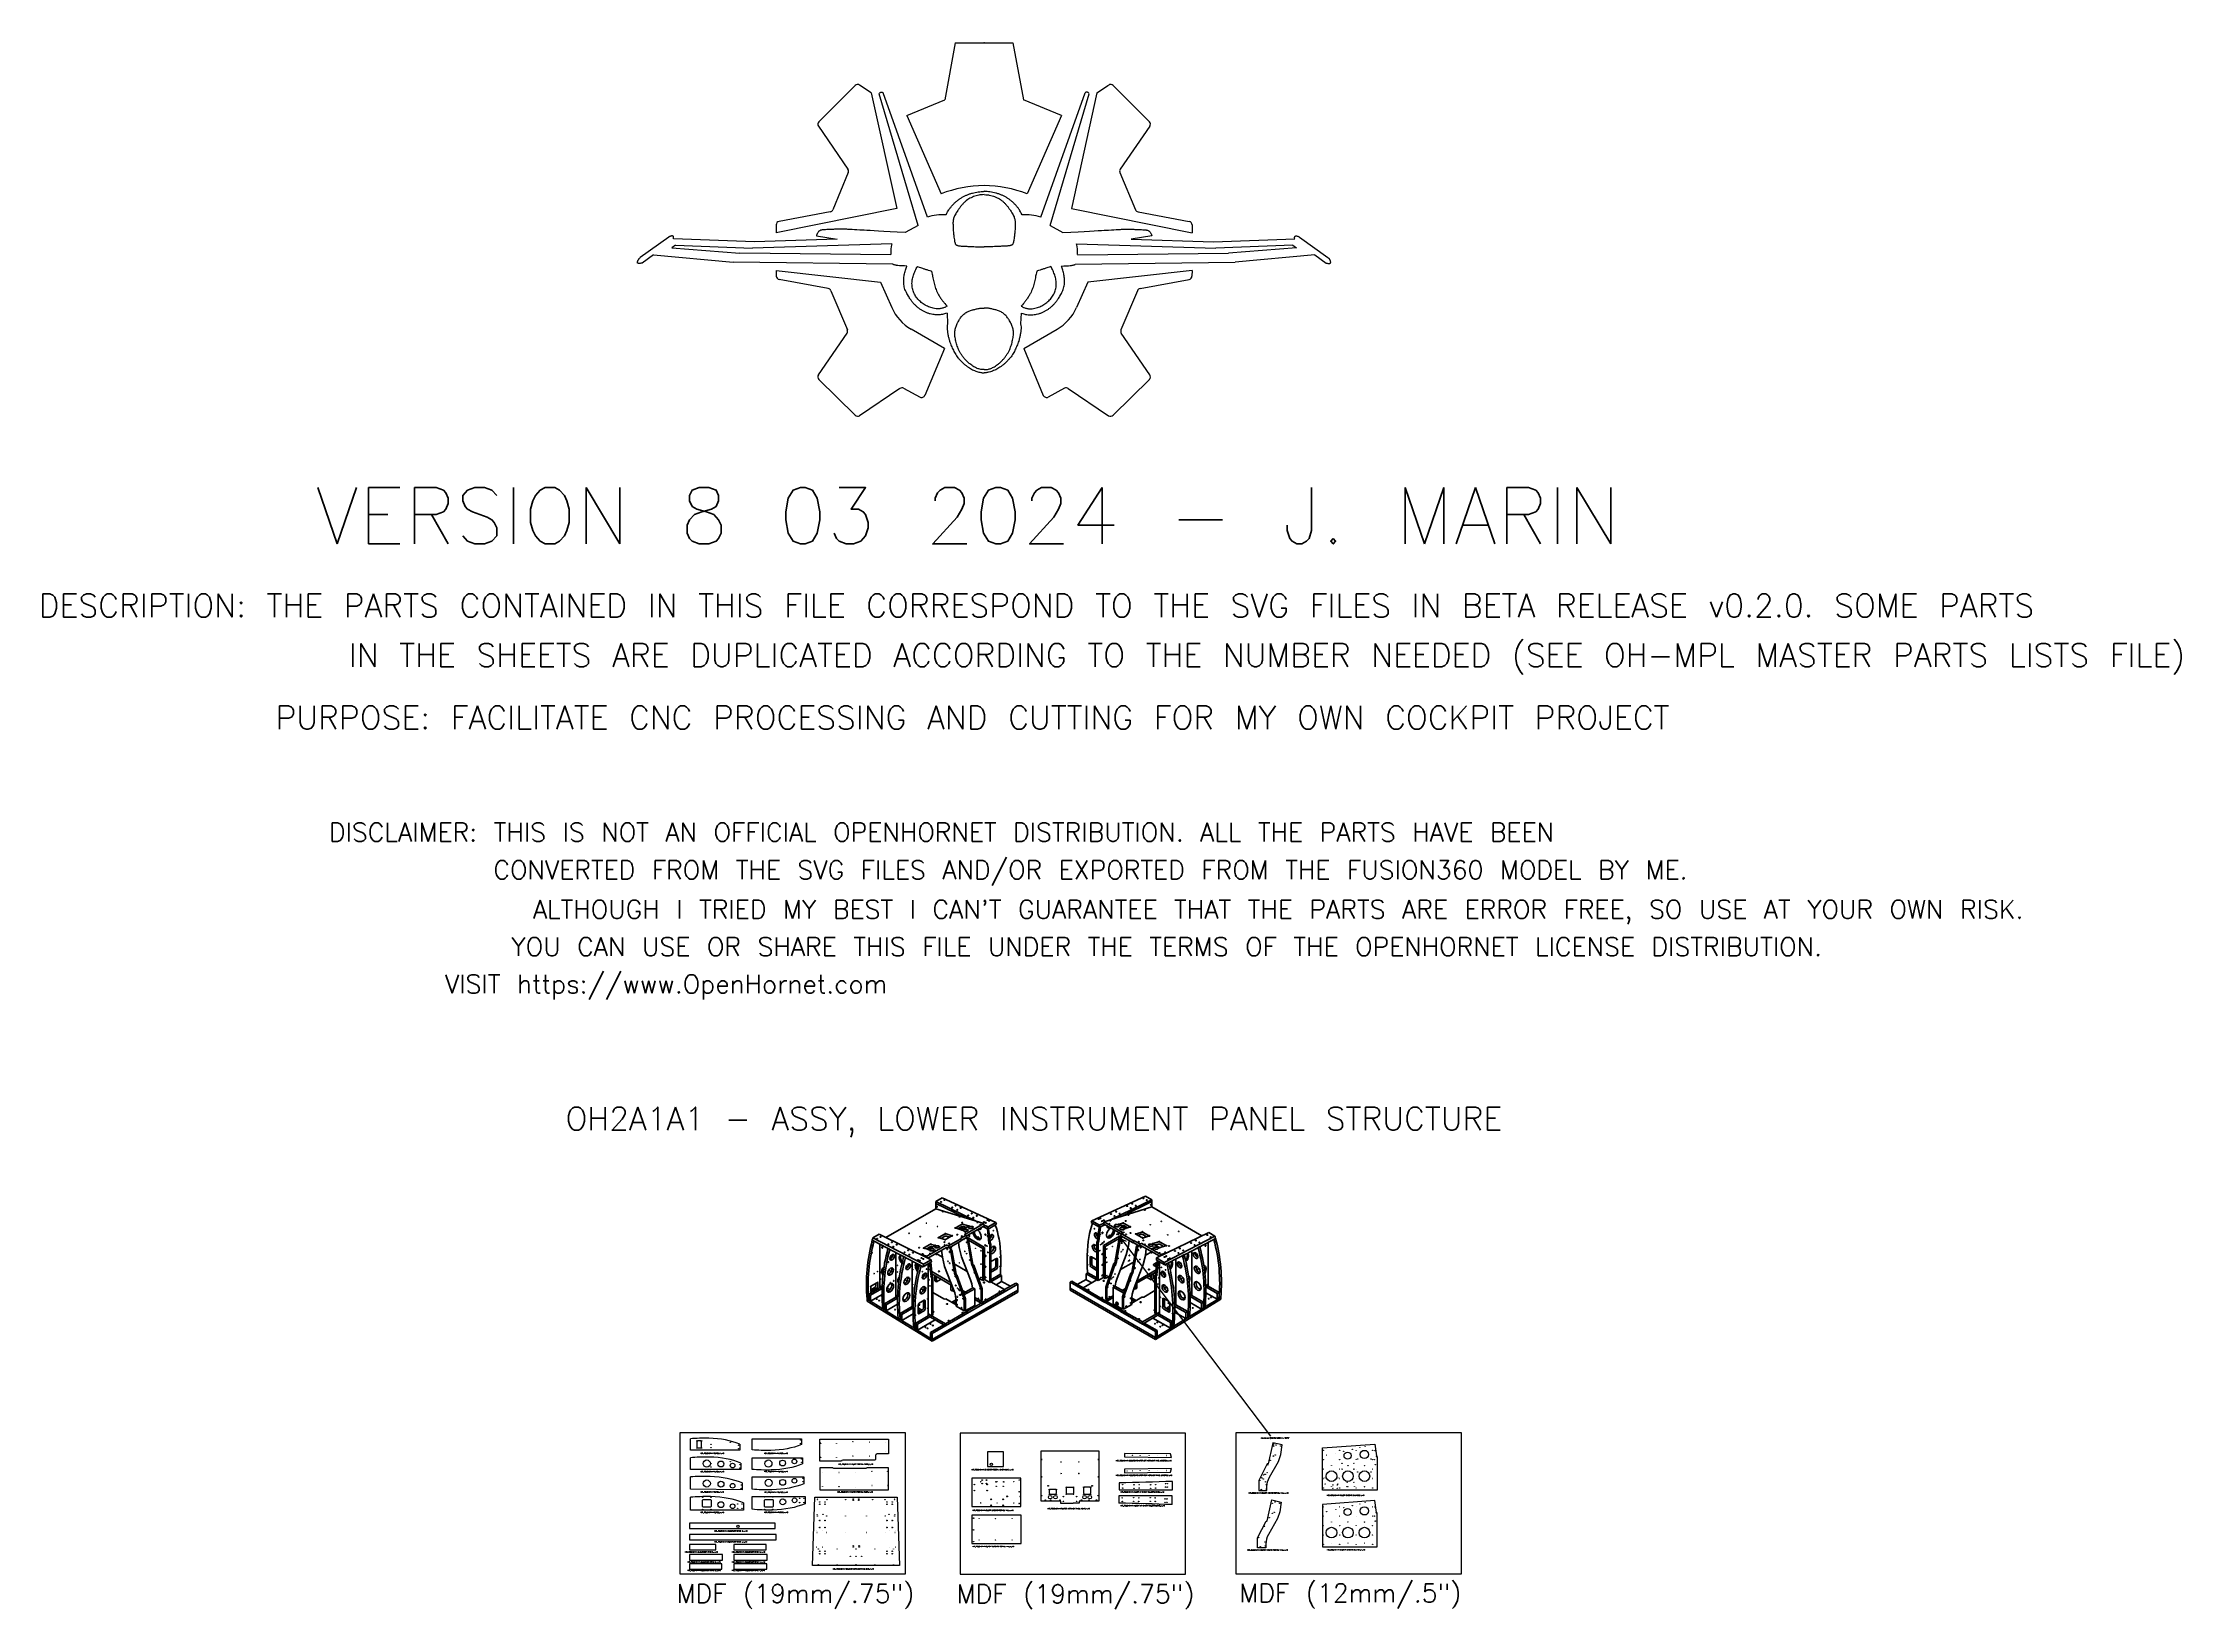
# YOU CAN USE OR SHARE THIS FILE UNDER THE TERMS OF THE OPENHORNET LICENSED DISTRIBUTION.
# Model space of a CAD drawing. Header units: millimetres. Extents: x 8001 to 31110, y 191 to 17125.
import ezdxf
from ezdxf.enums import TextEntityAlignment as Align

# ---------------------------------------------------------------- set-up
doc = ezdxf.new("R2010")
doc.units = ezdxf.units.MM
doc.layers.add('Cockpit Plans', color=6, linetype='Continuous')
doc.layers.add('Visible', color=7, linetype='Continuous', lineweight=50)
doc.styles.get("Standard").update_dxf_attribs({"font": 'txt.shx'})

msp = doc.modelspace()

# ---------------------------------------------------------------- linework, layer by layer
at = {"color": 7, "linetype": 'Continuous'}
for p, q in [((17862, 17125), (17748, 16508)), ((17862, 17125), (18485, 17125)), ((18485, 17125), (18599, 16508)), ((16779, 16663), (16388, 16271)), ((16954, 16583), (16828, 16667)), ((19393, 16583), (19519, 16667)), ((19568, 16663), (19959, 16271)), ((16954, 16583), (17229, 15333)), ((17460, 15148), (17038, 16574)), ((17561, 15240), (17081, 16584)), ((17337, 16340), (17748, 16508)), ((19010, 16340), (18599, 16508)), ((18786, 15240), (19266, 16584)), ((18887, 15148), (19309, 16574)), ((19393, 16583), (19118, 15333)), ((16384, 16222), (16702, 15758)), ((17337, 16340), (17709, 15491)), ((19010, 16340), (18638, 15491)), ((19963, 16222), (19645, 15758)), ((16706, 15722), (16538, 15320)), ((19641, 15722), (19809, 15320)), ((17229, 15333), (15926, 15070)), ((16510, 15297), (15957, 15194)), ((19118, 15333), (20421, 15070)), ((19837, 15297), (20390, 15194)), ((14766, 15025), (14458, 14802)), ((15926, 15156), (15926, 15070)), ((16362, 15038), (16586, 15000)), ((17460, 15148), (17322, 15073)), ((18887, 15148), (19025, 15073)), ((19985, 15038), (19761, 15000)), ((20421, 15156), (20421, 15070)), ((21581, 15025), (21889, 14802)), ((14601, 14831), (14477, 14743)), ((14601, 14831), (15460, 14753)), ((14838, 14937), (14798, 14907)), ((14798, 14907), (15534, 14852)), ((15693, 14972), (14817, 15004)), ((14838, 14937), (15670, 14906)), ((17166, 14834), (15534, 14852)), ((17175, 14950), (15670, 14906)), ((16586, 15000), (15693, 14972)), ((19172, 14950), (20677, 14906)), ((19181, 14834), (20813, 14852)), ((19761, 15000), (20654, 14972)), ((20654, 14972), (21530, 15004)), ((21509, 14937), (20677, 14906)), ((21549, 14907), (20813, 14852)), ((21746, 14831), (20887, 14753)), ((21509, 14937), (21549, 14907)), ((21746, 14831), (21870, 14743)), ((17188, 14730), (15460, 14753)), ((15926, 14663), (17053, 14535)), ((15926, 14663), (15928, 14602)), ((16489, 14467), (15959, 14566)), ((19159, 14730), (20887, 14753)), ((20421, 14663), (19294, 14535)), ((19858, 14467), (20388, 14566)), ((20421, 14663), (20419, 14602)), ((16517, 14444), (16696, 14021)), ((17053, 14535), (17175, 14262)), ((19294, 14535), (19172, 14262)), ((19830, 14444), (19651, 14021)), ((17773, 14202), (17779, 14086)), ((18574, 14202), (18568, 14086)), ((16383, 13535), (16692, 13984)), ((17745, 13820), (17385, 14028)), ((18602, 13820), (18962, 14028)), ((19964, 13535), (19655, 13984)), ((17745, 13820), (17534, 13313)), ((18602, 13820), (18813, 13313)), ((16388, 13486), (16780, 13098)), ((19959, 13486), (19567, 13098)), ((17264, 13388), (16828, 13093)), ((17304, 13390), (17481, 13294)), ((19043, 13390), (18866, 13294)), ((19083, 13388), (19519, 13093))]:
    msp.add_line(p, q, dxfattribs=at)
at = {"color": 3}
for p, q in [((21270, 2060), (19660, 4190)), ((19660, 4140), (19660, 4190)), ((19660, 4190), (19710, 4170))]:
    msp.add_line(p, q, dxfattribs=at)
for p, q in [((19660, 4190), (19660, 4140)), ((14999, 1912), (14999, 2033)), ((15532, 1912), (14999, 1912)), ((15532, 1976), (15532, 1912)), ((15668, 1914), (15668, 2034)), ((15668, 2034), (16201, 2034)), ((16201, 2034), (16201, 1970)), ((21293, 1984), (21290, 1972)), ((14999, 1702), (14999, 1829)), ((15545, 1702), (14999, 1702)), ((14999, 1488), (15000, 1621)), ((15545, 1771), (15545, 1702)), ((15666, 1829), (16212, 1829)), ((15666, 1703), (15666, 1829)), ((15667, 1621), (16227, 1621)), ((15667, 1488), (15667, 1621)), ((16212, 1829), (16212, 1761)), ((16227, 1621), (16227, 1547)), ((15559, 1482), (14999, 1488)), ((14999, 1262), (14999, 1401)), ((15559, 1556), (15559, 1482)), ((15668, 1409), (16241, 1409)), ((15668, 1271), (15668, 1409)), ((16241, 1409), (16241, 1331)), ((20205, 1415), (19629, 1415)), ((19629, 1415), (19629, 1338)), ((19634, 1556), (19634, 1480)), ((19634, 1480), (20210, 1480)), ((20205, 1322), (20205, 1415)), ((20210, 1480), (20210, 1572)), ((15572, 1262), (14999, 1262)), ((15572, 1341), (15572, 1262))]:
    msp.add_line(p, q)
at = {"color": 2}
for p, q in [((21290, 1972), (21297, 1970)), ((21299, 1983), (21293, 1984)), ((21300, 1973), (21302, 1979))]:
    msp.add_line(p, q, dxfattribs=at)
at = {"color": 0, "linetype": 'ByBlock', "lineweight": -2}
for points in [[(17323, 572), (17323, 2096), (14885, 2096), (14885, 572)], [(20351, 569), (20351, 2093), (17913, 2093), (17913, 569)], [(23333, 574), (23333, 2098), (20895, 2098), (20895, 574)]]:
    msp.add_lwpolyline(points, close=True, dxfattribs=at)
for points in [[(15117, 2005, -0.226541), (15114, 2008, 0.317837), (15111, 2011), (15078, 2011, 0.317837), (15075, 2008, -0.226541), (15071, 2005, 0.317837), (15069, 2002), (15069, 1943, 0.317837), (15071, 1940, -0.226541), (15075, 1936, 0.317837), (15078, 1934), (15111, 1934, 0.317837), (15114, 1936, -0.226541), (15117, 1940, 0.317837), (15120, 1943), (15120, 2002, 0.317837)], [(16633, 1792), (16399, 1792), (16399, 2031), (17141, 2031), (17141, 1869), (17014, 1869, 0.414214), (17001, 1856), (17001, 1815, -0.414214), (16988, 1802), (16645, 1802, 0.341999)], [(19137, 1332), (19002, 1332), (19002, 1355, 0.414214), (18999, 1358), (18789, 1358), (18789, 1902), (19414, 1902), (19414, 1358), (19204, 1358, 0.414214), (19200, 1355), (19200, 1339), (19140, 1339, 0.414214), (19137, 1335)], [(21297, 1970), (21290, 1972), (21242, 1764, -0.349216), (21239, 1761), (21233, 1761), (21141, 1582), (21141, 1473), (21230, 1473), (21230, 1516, -0.131652), (21257, 1617), (21356, 1789), (21381, 1862), (21396, 1968), (21295, 1991), (21293, 1984), (21299, 1983, -0.414214), (21302, 1979), (21300, 1973, -0.414214)], [(22412, 1848, 1), (22413, 1841), (22420, 1842), (22420, 1477), (21829, 1477), (21829, 1934), (22394, 1976)], [(16539, 1721), (16399, 1721), (16399, 1482), (17141, 1482), (17141, 1721), (16907, 1721, -0.341999), (16894, 1712), (16551, 1712, -0.341999)], [(18948, 1436, -0.226541), (18952, 1440, 0.317837), (18954, 1443), (18954, 1476, 0.317837), (18952, 1479, -0.226541), (18948, 1483, 0.317837), (18945, 1485), (18887, 1485, 0.317837), (18884, 1483, -0.226541), (18880, 1479, 0.317837), (18878, 1476), (18878, 1443, 0.317837), (18880, 1440, -0.226541), (18884, 1436, 0.317837), (18887, 1434), (18945, 1434, 0.317837)], [(19065, 1440, -0.317837), (19063, 1443), (19063, 1501, -0.317837), (19065, 1504, 0.226541), (19069, 1508, -0.317837), (19072, 1510), (19130, 1510, -0.317837), (19133, 1508, 0.226541), (19137, 1504, -0.317837), (19139, 1501), (19139, 1443, -0.317837), (19137, 1440, 0.226541), (19133, 1436, -0.317837), (19130, 1434), (19072, 1434, -0.317837), (19069, 1436, 0.226541)], [(19319, 1436, -0.226541), (19323, 1440, 0.317837), (19325, 1443), (19325, 1501, 0.317837), (19323, 1504, -0.226541), (19319, 1508, 0.317837), (19316, 1510), (19258, 1510, 0.317837), (19255, 1508, -0.226541), (19251, 1504, 0.317837), (19249, 1501), (19249, 1443, 0.317837), (19251, 1440, -0.226541), (19255, 1436, 0.317837), (19258, 1434), (19316, 1434, 0.317837)], [(15126, 1362), (15126, 1309, 0.414214), (15139, 1296), (15215, 1296, 0.414214), (15227, 1309), (15227, 1362, 0.414214), (15215, 1375), (15139, 1375, 0.414214)], [(15884, 1375), (15808, 1375, 0.414214), (15796, 1363), (15796, 1309, 0.414214), (15808, 1297), (15884, 1297, 0.414214), (15897, 1309), (15897, 1363, 0.414214)], [(21129, 963), (21222, 1143), (21228, 1143, 0.349216), (21231, 1145), (21283, 1373), (21384, 1349), (21370, 1243), (21344, 1170), (21245, 998, 0.131652), (21218, 897), (21218, 854), (21129, 854)], [(22413, 1231, -1), (22412, 1238), (22394, 1366), (21829, 1324), (21829, 867), (22420, 867), (22420, 1232)], [(16789, 843, -1.179392), (16789, 841, -1.179392)]]:
    msp.add_lwpolyline(points, format="xyb", close=True)
for points in [[(18382, 1891), (18209, 1891), (18209, 1732), (18382, 1732)], [(20197, 1832), (20188, 1871), (19689, 1875), (19689, 1837)], [(20188, 1672), (20197, 1711), (19689, 1705), (19689, 1667)], [(17233, 1404), (17259, 662), (16319, 662), (16344, 1404)], [(18572, 1302), (18572, 1607), (18039, 1607), (18039, 1302)], [(18574, 902), (18574, 1207), (18041, 1207), (18041, 902)], [(14989, 1062), (15916, 1062), (15916, 1120), (14989, 1120)], [(14989, 942), (15927, 942), (15927, 1000), (14989, 1000)], [(14990, 891), (14990, 833), (15273, 833), (15273, 891)], [(14990, 781), (14990, 723), (15345, 723), (15345, 781)], [(15470, 891), (15470, 833), (15819, 833), (15819, 891)], [(15470, 723), (15829, 723), (15829, 781), (15470, 781)], [(15339, 623), (15339, 681), (14990, 681), (14990, 623)], [(15825, 623), (15825, 681), (15470, 681), (15470, 623)]]:
    msp.add_lwpolyline(points, close=True)
for centre, radius in [((15069, 2011), 2.46), ((15069, 1934), 2.46), ((15120, 2011), 2.46), ((15120, 1934), 2.46), ((15223, 1974), 2.03), ((15223, 1937), 2.03), ((15431, 1995), 2.03), ((15522, 1964), 2.46), ((15522, 1926), 2.46), ((16191, 2020), 2.46), ((16191, 1982), 2.46), ((16408, 1985), 0.992), ((16579, 1985), 0.992), ((16756, 2003), 0.992), ((16756, 1848), 0.992), ((16934, 1997), 0.992), ((17112, 1994), 0.992), ((17112, 1899), 0.992), ((19719, 1856), 0.992), ((19778, 1855), 0.992), ((19860, 1855), 0.992), ((19957, 1854), 0.992), ((20044, 1853), 0.992), ((20146, 1852), 0.992), ((21301, 1954), 2.46), ((21300, 1846), 2.46), ((21319, 1857), 2.46), ((21329, 1967), 2.46), ((21378, 1956), 2.46), ((21839, 1908), 0.992), ((21875, 1856), 0.992), ((21974, 1878), 0.992), ((22016, 1908), 0.992), ((22059, 1898), 0.992), ((22101, 1851), 38.1), ((22153, 1920), 0.992), ((22194, 1908), 0.992), ((22233, 1938), 0.992), ((22283, 1864), 44.5), ((22291, 1952), 0.992), ((22372, 1908), 0.992), ((22397, 1905), 2.46), ((15177, 1766), 38.1), ((15223, 1764), 2.03), ((15223, 1727), 2.03), ((15329, 1761), 31.8), ((15431, 1785), 2.03), ((15456, 1744), 25.4), ((15536, 1754), 2.46), ((15536, 1716), 2.46), ((15843, 1766), 38.1), ((15996, 1771), 31.8), ((16123, 1788), 25.4), ((16202, 1816), 2.46), ((16202, 1778), 2.46), ((16408, 1833), 0.992), ((16427, 1672), 0.992), ((16579, 1833), 0.992), ((16605, 1669), 0.992), ((16783, 1666), 0.992), ((16934, 1845), 0.992), ((16961, 1681), 0.992), ((17131, 1681), 0.992), ((18253, 1757), 12.7), ((18798, 1809), 0.992), ((18798, 1622), 0.992), ((19005, 1782), 2.15), ((19005, 1658), 2.15), ((19197, 1782), 2.15), ((19197, 1658), 2.15), ((19404, 1809), 0.992), ((19404, 1622), 0.992), ((19719, 1686), 0.992), ((19778, 1687), 0.992), ((19860, 1688), 0.992), ((19957, 1689), 0.992), ((20044, 1690), 0.992), ((20146, 1691), 0.992), ((21193, 1642), 1.63), ((21204, 1649), 1.22), ((21213, 1650), 1.22), ((21232, 1668), 1.9), ((21239, 1752), 2.46), ((21265, 1800), 2.46), ((21839, 1807), 0.992), ((21839, 1705), 0.992), ((21927, 1629), 57.2), ((21927, 1743), 0.992), ((22016, 1807), 0.992), ((22016, 1705), 0.992), ((22041, 1769), 2.03), ((22041, 1705), 2.03), ((22105, 1629), 57.2), ((22105, 1743), 0.992), ((22169, 1769), 2.03), ((22169, 1705), 2.03), ((22194, 1807), 0.992), ((22194, 1705), 0.992), ((22211, 1814), 2.03), ((22211, 1673), 2.03), ((22283, 1629), 57.2), ((22283, 1743), 0.992), ((22355, 1814), 2.03), ((22355, 1673), 2.03), ((22372, 1807), 0.992), ((22372, 1705), 0.992), ((22391, 1807), 2.41), ((22401, 1753), 2.41), ((15132, 1402), 2.46), ((15177, 1550), 38.1), ((15221, 1402), 2.46), ((15330, 1543), 31.8), ((15456, 1525), 25.4), ((15550, 1534), 2.46), ((15549, 1496), 2.46), ((15801, 1403), 2.46), ((15845, 1557), 38.1), ((15890, 1403), 2.46), ((15997, 1562), 31.8), ((16124, 1579), 25.4), ((16125, 1368), 25.4), ((16179, 1390), 2.41), ((16217, 1607), 2.46), ((16217, 1569), 2.46), ((16227, 1390), 2.41), ((16374, 1395), 0.992), ((16427, 1519), 0.992), ((16434, 1395), 0.992), ((16605, 1516), 0.992), ((16783, 1511), 0.992), ((16961, 1528), 0.992), ((17131, 1528), 0.992), ((17144, 1395), 0.992), ((17204, 1395), 0.992), ((18068, 1538), 3.17), ((18068, 1473), 3.17), ((18137, 1569), 0.992), ((18152, 1587), 3.18), ((18152, 1549), 3.17), ((18199, 1587), 3.17), ((18199, 1549), 3.18), ((18206, 1538), 3.17), ((18206, 1473), 3.18), ((18304, 1568), 3.17), ((18305, 1519), 3.18), ((18315, 1569), 0.992), ((18380, 1519), 3.18), ((18386, 1568), 3.17), ((18421, 1411), 4.76), ((18493, 1569), 0.992), ((18553, 1588), 2.98), ((18553, 1461), 2.98), ((18565, 1411), 4.76), ((18798, 1418), 0.992), ((18865, 1525), 4.37), ((18887, 1402), 19.1), ((18878, 1485), 2.46), ((18878, 1434), 2.46), ((18944, 1402), 19.1), ((18954, 1485), 2.46), ((18954, 1434), 2.46), ((19031, 1409), 2.46), ((19063, 1510), 2.46), ((19063, 1434), 2.46), ((19139, 1510), 2.46), ((19139, 1434), 2.46), ((19172, 1409), 2.46), ((19258, 1402), 19.1), ((19249, 1510), 2.46), ((19249, 1434), 2.46), ((19315, 1402), 19.1), ((19325, 1510), 2.46), ((19325, 1434), 2.46), ((19340, 1525), 4.37), ((19404, 1418), 0.992), ((19666, 1395), 2.46), ((19671, 1538), 2.46), ((19671, 1500), 2.46), ((19789, 1396), 2.46), ((19794, 1536), 2.46), ((19794, 1498), 2.46), ((19844, 1395), 2.46), ((19849, 1538), 2.46), ((19849, 1500), 2.46), ((19968, 1396), 2.46), ((19973, 1536), 2.46), ((19973, 1498), 2.46), ((20022, 1395), 2.46), ((20027, 1538), 2.46), ((20027, 1500), 2.46), ((20134, 1549), 2.46), ((20134, 1511), 2.46), ((20153, 1549), 2.46), ((20153, 1511), 2.46), ((21152, 1583), 2.46), ((21169, 1485), 2.46), ((21174, 1613), 1.63), ((21182, 1603), 1.22), ((21190, 1598), 1.22), ((21215, 1568), 1.9), ((21220, 1536), 1.59), ((21220, 1492), 1.59), ((21839, 1604), 0.992), ((21839, 1502), 0.992), ((21858, 1611), 1.52), ((21858, 1546), 1.53), ((21927, 1515), 0.992), ((21942, 1535), 1.6), ((21942, 1497), 1.6), ((21989, 1535), 1.6), ((21989, 1497), 1.6), ((21997, 1611), 1.52), ((21997, 1546), 1.53), ((22016, 1604), 0.992), ((22016, 1502), 0.992), ((22094, 1516), 1.6), ((22095, 1564), 1.6), ((22105, 1515), 0.992), ((22170, 1564), 1.6), ((22176, 1516), 1.61), ((22194, 1604), 0.992), ((22194, 1502), 0.992), ((22283, 1515), 0.992), ((22372, 1604), 0.992), ((22372, 1502), 0.992), ((15132, 1269), 2.46), ((15221, 1269), 2.46), ((15329, 1321), 31.8), ((15456, 1304), 25.4), ((15510, 1328), 2.41), ((15510, 1281), 2.41), ((15558, 1328), 2.41), ((15558, 1281), 2.41), ((15801, 1269), 2.46), ((15890, 1269), 2.46), ((15998, 1351), 31.8), ((16179, 1344), 2.41), ((16227, 1344), 2.41), ((16369, 1217), 0.992), ((16371, 1198), 0.992), ((16374, 1375), 0.992), ((16397, 1350), 3.57), ((16397, 1325), 3.57), ((16432, 1217), 0.992), ((16454, 1350), 3.57), ((16454, 1325), 3.57), ((16472, 1198), 0.992), ((16475, 1375), 0.992), ((16675, 1198), 0.992), ((16678, 1375), 0.992), ((16759, 1381), 2.98), ((16759, 1369), 2.98), ((16819, 1381), 2.98), ((16819, 1369), 2.98), ((16902, 1198), 0.992), ((16969, 1375), 0.992), ((17102, 1375), 0.992), ((17105, 1198), 0.992), ((17123, 1350), 3.57), ((17123, 1325), 3.57), ((17145, 1217), 0.992), ((17181, 1350), 3.57), ((17181, 1325), 3.57), ((17204, 1375), 0.992), ((17207, 1198), 0.992), ((17208, 1217), 0.992), ((18060, 1175), 2.98), ((18120, 1169), 0.992), ((18137, 1340), 0.992), ((18251, 1379), 4.76), ((18251, 1314), 4.76), ((18298, 1169), 0.992), ((18315, 1340), 0.992), ((18379, 1379), 4.76), ((18379, 1314), 4.76), ((18476, 1169), 0.992), ((18493, 1340), 0.992), ((18553, 1334), 2.98), ((18835, 1370), 2.98), ((18892, 1370), 2.98), ((18994, 1370), 2.98), ((19031, 1358), 2.46), ((19172, 1358), 2.46), ((19226, 1370), 2.98), ((19307, 1370), 2.98), ((19388, 1370), 2.98), ((19666, 1356), 2.46), ((19789, 1358), 2.46), ((19844, 1356), 2.46), ((19968, 1358), 2.46), ((20022, 1356), 2.46), ((20129, 1384), 2.46), ((20129, 1346), 2.46), ((20148, 1384), 2.46), ((20148, 1346), 2.46), ((21254, 1181), 2.46), ((21289, 1228), 2.46), ((21289, 1335), 2.46), ((21308, 1238), 2.46), ((21317, 1349, 0), 2.46), ((21367, 1337, 0), 2.46), ((21839, 1298), 0.992), ((21839, 1197), 0.992), ((21875, 1246), 0.992), ((21974, 1268), 0.992), ((22016, 1298), 0.992), ((22016, 1197), 0.992), ((22059, 1288), 0.992), ((22101, 1241), 38.1), ((22153, 1310), 0.992), ((22194, 1298), 0.992), ((22194, 1197), 0.992), ((22233, 1328), 0.992), ((22283, 1254), 44.5), ((22291, 1342), 0.992), ((22372, 1298), 0.992), ((22372, 1197), 0.992), ((22391, 1197), 2.41), ((22397, 1295), 2.46), ((15513, 1087), 12.7), ((16365, 1039), 0.992), ((16367, 1020), 0.992), ((16397, 1150), 3.57), ((16397, 1074), 3.57), ((16431, 1039), 0.992), ((16454, 1150), 3.57), ((16454, 1074), 3.57), ((16469, 1020), 0.992), ((16672, 1020), 0.992), ((16905, 1020), 0.992), ((17108, 1020), 0.992), ((17123, 1150), 3.57), ((17123, 1074), 3.57), ((17147, 1039), 0.992), ((17181, 1150), 3.57), ((17181, 1074), 3.57), ((17210, 1020), 0.992), ((17213, 1039), 0.992), ((18060, 1048), 2.98), ((18060, 921), 2.98), ((18120, 940), 0.992), ((18298, 940), 0.992), ((18476, 940), 0.992), ((21141, 965), 2.46), ((21203, 1086), 2.46), ((21839, 1095), 0.992), ((21839, 994), 0.992), ((21927, 1019), 57.2), ((21927, 1133), 0.992), ((22016, 1095), 0.992), ((22016, 994), 0.992), ((22105, 1019), 57.2), ((22105, 1133), 0.992), ((22194, 1095), 0.992), ((22194, 994), 0.992), ((22283, 1019), 57.2), ((22283, 1133), 0.992), ((22372, 1095), 0.992), ((22372, 994), 0.992), ((22401, 1143), 2.41), ((16360, 861), 0.992), ((16382, 842), 0.992), ((16397, 817), 3.57), ((16397, 791), 3.57), ((16429, 861), 0.992), ((16454, 817), 3.57), ((16454, 791), 3.57), ((16585, 842), 0.992), ((16728, 762), 0.992), ((16759, 864), 2.98), ((16760, 875), 2.98), ((16789, 762), 0.992), ((16823, 875), 2.98), ((16823, 864), 2.98), ((16850, 762), 0.992), ((16992, 842), 0.992), ((17123, 817), 3.57), ((17123, 791), 3.57), ((17148, 861), 0.992), ((17181, 817), 3.57), ((17181, 791), 3.57), ((17195, 842), 0.992), ((17217, 861), 0.992), ((21158, 866), 2.46), ((21209, 917), 1.59), ((21209, 873), 1.59), ((21839, 892), 0.992), ((21927, 905), 0.992), ((22016, 892), 0.992), ((22105, 905), 0.992), ((22194, 892), 0.992), ((22283, 905), 0.992), ((22372, 892), 0.992), ((16382, 672), 0.992), ((16586, 672), 0.992), ((16789, 672), 0.992), ((16992, 672), 0.992), ((17195, 672), 0.992)]:
    msp.add_circle(centre, radius)
at = {"color": 7, "linetype": 'Continuous'}
for centre, radius, start, end in [((16806, 16636), 38.1, 56.0937, 135.0683), ((19541, 16636), 38.1, 44.9317, 123.9063), ((16415, 16244), 38.1, 135.0683, 214.4407), ((19932, 16244), 38.1, 325.5593, 44.9317), ((16671, 15736), 38.1, 337.262, 34.4407), ((19676, 15736), 38.1, 145.5593, 202.738), ((18197, 14217), 1365, 90.9953, 110.947), ((18150, 14217), 1365, 69.053, 89.0047), ((16503, 15335), 38.1, 280.6157, 337.262), ((17717, 14774), 492, 84.8224, 108.5454), ((18630, 14774), 492, 71.4546, 95.1776), ((19844, 15335), 38.1, 202.738, 259.3843), ((15964, 15156), 38.1, 100.6157, 180), ((20383, 15156), 38.1, 0, 79.3843), ((17455, 14870), 291, 164.1729, 187.0226), ((18892, 14870), 291, 352.9774, 15.8271), ((15966, 14603), 38.1, 181.232, 259.4504), ((20381, 14603), 38.1, 280.5496, 358.768), ((16482, 14430), 38.1, 22.8291, 79.4504), ((19865, 14430), 38.1, 100.5496, 157.1709), ((17639, 14468), 508, 203.9507, 239.9476), ((18708, 14468), 508, 300.0524, 336.0493), ((16660, 14006), 38.1, 325.5126, 22.8291), ((19687, 14006), 38.1, 157.1709, 214.4874), ((16415, 13513), 38.1, 145.5126, 225.2684), ((19932, 13513), 38.1, 314.7316, 34.4874), ((17286, 13356), 38.1, 61.6992, 124.0416), ((17499, 13328), 38.1, 241.6992, 337.4571), ((18848, 13328), 38.1, 202.5429, 298.3008), ((19061, 13356), 38.1, 55.9584, 118.3008), ((16807, 13125), 38.1, 225.2684, 304.0416), ((19540, 13125), 38.1, 235.9584, 314.7316)]:
    msp.add_arc(centre, radius, start, end, dxfattribs=at)
at = {"color": 2}
for centre, start, end in [((21297, 1973), 257, 347), ((21299, 1980), 347, 77)]:
    msp.add_arc(centre, 3.17, start, end, dxfattribs=at)
at = {"color": 7, "linetype": 'Continuous'}
for points, knots in [([(17038, 16574), (17042, 16578), (17047, 16583), (17052, 16588), (17057, 16591), (17064, 16591), (17070, 16591), (17072, 16591), (17075, 16590), (17079, 16587), (17080, 16585), (17081, 16584), (17081, 16584), (17081, 16584), (17081, 16584), (17081, 16584), (17081, 16584), (17081, 16584), (17081, 16584), (17081, 16584), (17081, 16584)], [0, 0, 0, 0, 0.113827, 0.24279, 0.371158, 0.490256, 0.613154, 0.727441, 0.779281, 0.837555, 0.917894, 0.962281, 0.992051, 0.994539, 0.995625, 0.995869, 0.996087, 0.996537, 0.997081, 1, 1, 1, 1]), ([(19309, 16574), (19305, 16578), (19300, 16583), (19295, 16588), (19290, 16591), (19283, 16591), (19277, 16591), (19275, 16591), (19272, 16590), (19268, 16587), (19267, 16585), (19266, 16584), (19266, 16584), (19266, 16584), (19266, 16584), (19266, 16584), (19266, 16584), (19266, 16584), (19266, 16584), (19266, 16584), (19266, 16584)], [0, 0, 0, 0, 0.1137738, 0.2427449, 0.3711205, 0.4902258, 0.6131305, 0.7274243, 0.7792675, 0.8375454, 0.9178895, 0.9622788, 0.9920505, 0.9945386, 0.9956248, 0.9958684, 0.9960871, 0.9965367, 0.997081, 1, 1, 1, 1]), ([(17762, 15264), (17776, 15293), (17793, 15320), (17812, 15346), (17832, 15370), (17855, 15393), (17878, 15414), (17903, 15433), (17929, 15450), (17957, 15466), (17986, 15479), (18016, 15491), (18047, 15500), (18078, 15507), (18110, 15512), (18142, 15516), (18174, 15519), (18163, 15518), (18174, 15519)], [0, 0, 0, 0, 0.06264, 0.125231, 0.187911, 0.250719, 0.3136, 0.375332, 0.43699, 0.498578, 0.560163, 0.623067, 0.686016, 0.748935, 0.811735, 0.874496, 0.937271, 1, 1, 1, 1]), ([(18174, 15484), (18144, 15482), (18116, 15478), (18087, 15471), (18060, 15462), (18033, 15450), (18008, 15437), (17984, 15421), (17962, 15402), (17942, 15382), (17923, 15359), (17906, 15336), (17888, 15312), (17873, 15288), (17859, 15262), (17851, 15245), (17844, 15227), (17840, 15208), (17837, 15189), (17837, 15170), (17838, 15151), (17839, 15107), (17843, 15064), (17848, 15021), (17851, 15000), (17854, 14979), (17860, 14957), (17863, 14949), (17867, 14943), (17874, 14938), (17882, 14935), (17892, 14932), (17903, 14930), (17914, 14928), (17951, 14926), (17988, 14924), (18025, 14923), (18062, 14921), (18099, 14918), (18136, 14918), (18174, 14918), (18161, 14918), (18174, 14918)], [0, 0, 0, 0, 0.027999, 0.055968, 0.083954, 0.111958, 0.139957, 0.167476, 0.195039, 0.222571, 0.250016, 0.27799, 0.306052, 0.334124, 0.362131, 0.390104, 0.408487, 0.426898, 0.445221, 0.463467, 0.481785, 0.500181, 0.541817, 0.583451, 0.625178, 0.645871, 0.666501, 0.687676, 0.695589, 0.703204, 0.710975, 0.719, 0.729538, 0.739914, 0.750269, 0.785955, 0.821632, 0.857306, 0.892976, 0.92864, 0.964324, 1, 1, 1, 1]), ([(18585, 15264), (18571, 15293), (18554, 15320), (18535, 15346), (18515, 15370), (18492, 15393), (18469, 15414), (18444, 15433), (18418, 15450), (18390, 15466), (18361, 15479), (18331, 15491), (18300, 15500), (18269, 15507), (18237, 15512), (18205, 15516), (18174, 15519), (18184, 15518), (18174, 15519)], [0, 0, 0, 0, 0.062638, 0.125229, 0.18791, 0.250717, 0.313598, 0.375331, 0.436988, 0.498577, 0.560162, 0.623066, 0.686016, 0.748935, 0.811735, 0.874496, 0.937271, 1, 1, 1, 1]), ([(18174, 15484), (18203, 15482), (18231, 15478), (18260, 15471), (18287, 15462), (18314, 15450), (18339, 15437), (18363, 15421), (18385, 15402), (18405, 15382), (18424, 15359), (18441, 15336), (18459, 15312), (18474, 15288), (18488, 15262), (18496, 15245), (18503, 15227), (18507, 15208), (18510, 15189), (18510, 15170), (18509, 15151), (18508, 15107), (18504, 15064), (18499, 15021), (18496, 15000), (18493, 14979), (18487, 14957), (18484, 14949), (18480, 14943), (18473, 14938), (18465, 14935), (18455, 14932), (18444, 14930), (18433, 14928), (18396, 14926), (18359, 14924), (18322, 14923), (18285, 14921), (18248, 14918), (18211, 14918), (18174, 14918), (18186, 14918), (18174, 14918)], [0, 0, 0, 0, 0.027999, 0.055969, 0.083954, 0.111958, 0.139958, 0.167477, 0.19504, 0.222571, 0.250016, 0.27799, 0.306053, 0.334124, 0.362131, 0.390104, 0.408487, 0.426898, 0.445221, 0.463468, 0.481785, 0.500181, 0.541817, 0.583451, 0.625178, 0.645871, 0.666501, 0.687677, 0.695589, 0.703204, 0.710975, 0.719, 0.729538, 0.739914, 0.750269, 0.785956, 0.821632, 0.857306, 0.892976, 0.92864, 0.964324, 1, 1, 1, 1]), ([(14817, 15004), (14818, 15011), (14818, 15018), (14818, 15025), (14817, 15029), (14814, 15034), (14809, 15036), (14804, 15036), (14794, 15036), (14784, 15034), (14775, 15030), (14766, 15025), (14769, 15027), (14766, 15025)], [0, 0, 0, 0, 0.082157, 0.166575, 0.24996, 0.313083, 0.377571, 0.43861, 0.501635, 0.62555, 0.750509, 0.876333, 1, 1, 1, 1]), ([(17322, 15073), (17074, 15087), (16826, 15101), (16776, 15103), (16726, 15106), (16677, 15109), (16627, 15110), (16577, 15109), (16536, 15107), (16495, 15106), (16453, 15104), (16443, 15103), (16432, 15103), (16422, 15101), (16412, 15099), (16402, 15096), (16393, 15091), (16385, 15084), (16379, 15076), (16373, 15067), (16368, 15058), (16365, 15048), (16362, 15038), (16363, 15042), (16362, 15038)], [0, 0, 0, 0, 0.2499196, 0.4998036, 0.5497896, 0.5997902, 0.6498015, 0.6997784, 0.7497535, 0.7914264, 0.8330536, 0.8747168, 0.8851791, 0.8956346, 0.9060648, 0.9164856, 0.9269541, 0.9373257, 0.9477444, 0.9582736, 0.9686862, 0.9790284, 0.9894111, 1, 1, 1, 1]), ([(19025, 15073), (19273, 15087), (19521, 15101), (19571, 15103), (19621, 15106), (19670, 15109), (19720, 15110), (19770, 15109), (19811, 15107), (19852, 15106), (19894, 15104), (19904, 15103), (19915, 15103), (19925, 15101), (19935, 15099), (19945, 15096), (19954, 15091), (19962, 15084), (19968, 15076), (19974, 15067), (19979, 15058), (19982, 15048), (19985, 15038), (19984, 15042), (19985, 15038)], [0, 0, 0, 0, 0.249923, 0.499806, 0.549792, 0.599792, 0.649803, 0.69978, 0.749755, 0.791427, 0.833054, 0.874717, 0.88518, 0.895635, 0.906065, 0.916486, 0.926954, 0.937326, 0.947745, 0.958274, 0.968686, 0.979028, 0.989411, 1, 1, 1, 1]), ([(21530, 15004), (21529, 15011), (21529, 15018), (21529, 15025), (21530, 15029), (21533, 15034), (21538, 15036), (21543, 15036), (21553, 15036), (21563, 15034), (21572, 15030), (21581, 15025), (21578, 15027), (21581, 15025)], [0, 0, 0, 0, 0.082157, 0.166575, 0.24996, 0.313083, 0.377571, 0.438609, 0.501635, 0.62555, 0.750509, 0.876333, 1, 1, 1, 1]), ([(14477, 14743), (14467, 14741), (14458, 14740), (14448, 14740), (14443, 14740), (14437, 14740), (14434, 14741), (14431, 14742), (14429, 14743), (14429, 14746), (14428, 14752), (14429, 14759), (14430, 14764), (14433, 14771), (14437, 14777), (14441, 14785), (14445, 14791), (14451, 14797), (14458, 14802), (14456, 14800), (14458, 14802)], [0, 0, 0, 0, 0.086589, 0.165727, 0.245374, 0.29353, 0.345456, 0.370705, 0.393467, 0.41428, 0.436541, 0.492018, 0.544483, 0.595116, 0.656353, 0.719142, 0.789947, 0.859281, 0.927965, 1, 1, 1, 1]), ([(21870, 14743), (21880, 14741), (21889, 14740), (21899, 14740), (21904, 14740), (21910, 14740), (21913, 14741), (21916, 14742), (21918, 14743), (21918, 14746), (21919, 14752), (21918, 14759), (21917, 14764), (21914, 14771), (21910, 14777), (21906, 14785), (21902, 14791), (21896, 14797), (21889, 14802), (21892, 14800), (21889, 14802)], [0, 0, 0, 0, 0.08659, 0.165729, 0.245375, 0.293531, 0.345457, 0.370706, 0.393468, 0.414281, 0.436542, 0.492019, 0.544484, 0.595117, 0.656354, 0.719143, 0.789947, 0.859281, 0.927965, 1, 1, 1, 1]), ([(17340, 14711), (17297, 14713), (17253, 14715), (17234, 14717), (17216, 14720), (17208, 14722), (17201, 14724), (17194, 14727), (17188, 14730), (17190, 14729), (17188, 14730)], [0, 0, 0, 0, 0.280089, 0.559877, 0.683252, 0.806412, 0.854713, 0.903202, 0.951797, 1, 1, 1, 1]), ([(17356, 14387), (17341, 14410), (17328, 14434), (17318, 14459), (17310, 14485), (17306, 14512), (17304, 14539), (17304, 14566), (17307, 14591), (17311, 14616), (17316, 14641), (17322, 14665), (17330, 14689), (17340, 14711), (17336, 14704), (17340, 14711)], [0, 0, 0, 0, 0.079965, 0.160012, 0.24002, 0.319997, 0.400041, 0.480063, 0.559975, 0.633339, 0.706818, 0.78025, 0.853499, 0.926636, 1, 1, 1, 1]), ([(17773, 14278), (17759, 14269), (17743, 14261), (17727, 14256), (17711, 14252), (17694, 14250), (17677, 14249), (17650, 14250), (17623, 14255), (17598, 14262), (17573, 14270), (17549, 14282), (17527, 14295), (17505, 14309), (17484, 14326), (17465, 14344), (17448, 14364), (17433, 14385), (17420, 14408), (17409, 14432), (17402, 14457), (17396, 14483), (17394, 14509), (17394, 14535), (17397, 14561), (17402, 14586), (17410, 14611), (17419, 14636), (17429, 14660), (17440, 14684), (17452, 14706), (17448, 14699), (17452, 14706)], [0, 0, 0, 0, 0.023288, 0.046481, 0.069704, 0.092995, 0.116315, 0.139606, 0.176199, 0.212827, 0.249422, 0.285061, 0.320764, 0.356569, 0.392488, 0.428485, 0.464462, 0.500349, 0.536131, 0.571857, 0.607638, 0.643497, 0.679366, 0.715158, 0.750794, 0.786344, 0.82197, 0.857725, 0.893562, 0.929355, 0.964914, 1, 1, 1, 1]), ([(17452, 14706), (17480, 14696), (17509, 14687), (17537, 14677), (17571, 14667), (17605, 14657), (17594, 14660), (17605, 14657)], [0, 0, 0, 0, 0.186664, 0.373309, 0.560012, 0.780013, 1, 1, 1, 1]), ([(17605, 14657), (17611, 14628), (17617, 14599), (17623, 14570), (17630, 14541), (17637, 14513), (17645, 14484), (17654, 14456), (17666, 14429), (17683, 14396), (17703, 14364), (17725, 14334), (17748, 14305), (17773, 14278), (17765, 14287), (17773, 14278)], [0, 0, 0, 0, 0.069982, 0.139919, 0.209861, 0.279845, 0.34989, 0.419883, 0.489796, 0.559818, 0.647943, 0.735997, 0.824028, 0.912051, 1, 1, 1, 1]), ([(18574, 14278), (18588, 14269), (18604, 14261), (18620, 14256), (18636, 14252), (18653, 14250), (18670, 14249), (18697, 14250), (18724, 14255), (18749, 14262), (18774, 14270), (18798, 14282), (18820, 14295), (18842, 14309), (18863, 14326), (18882, 14344), (18899, 14364), (18914, 14385), (18927, 14408), (18938, 14432), (18945, 14457), (18951, 14483), (18953, 14509), (18953, 14535), (18950, 14561), (18945, 14586), (18937, 14611), (18928, 14636), (18918, 14660), (18907, 14684), (18895, 14706), (18899, 14699), (18895, 14706)], [0, 0, 0, 0, 0.023291, 0.046483, 0.069707, 0.092998, 0.116317, 0.139608, 0.176201, 0.21283, 0.249424, 0.285063, 0.320766, 0.356571, 0.39249, 0.428487, 0.464463, 0.50035, 0.536132, 0.571858, 0.607639, 0.643498, 0.679367, 0.715159, 0.750794, 0.786345, 0.82197, 0.857725, 0.893562, 0.929356, 0.964914, 1, 1, 1, 1]), ([(18742, 14657), (18736, 14628), (18730, 14599), (18724, 14570), (18717, 14541), (18710, 14513), (18702, 14484), (18693, 14456), (18681, 14429), (18664, 14396), (18644, 14364), (18622, 14334), (18599, 14305), (18574, 14278), (18582, 14287), (18574, 14278)], [0, 0, 0, 0, 0.069981, 0.139918, 0.20986, 0.279845, 0.34989, 0.419882, 0.489796, 0.559817, 0.647943, 0.735997, 0.824028, 0.912051, 1, 1, 1, 1]), ([(18895, 14706), (18867, 14696), (18838, 14687), (18810, 14677), (18776, 14667), (18742, 14657), (18753, 14660), (18742, 14657)], [0, 0, 0, 0, 0.186644, 0.373293, 0.560001, 0.780007, 1, 1, 1, 1]), ([(18991, 14387), (19006, 14410), (19019, 14434), (19029, 14459), (19037, 14485), (19041, 14512), (19043, 14539), (19043, 14566), (19040, 14591), (19036, 14616), (19031, 14641), (19025, 14665), (19017, 14689), (19007, 14711), (19011, 14704), (19007, 14711)], [0, 0, 0, 0, 0.079966, 0.160012, 0.240021, 0.319998, 0.400041, 0.480063, 0.559976, 0.633339, 0.706818, 0.78025, 0.8535, 0.926636, 1, 1, 1, 1]), ([(19007, 14711), (19050, 14713), (19094, 14715), (19113, 14717), (19131, 14720), (19139, 14722), (19146, 14724), (19153, 14727), (19159, 14730), (19157, 14729), (19159, 14730)], [0, 0, 0, 0, 0.280109, 0.559889, 0.683261, 0.806418, 0.854717, 0.903205, 0.951798, 1, 1, 1, 1]), ([(17773, 14202), (17749, 14193), (17723, 14188), (17698, 14184), (17672, 14183), (17646, 14184), (17620, 14187), (17590, 14194), (17561, 14203), (17533, 14215), (17505, 14229), (17479, 14246), (17454, 14265), (17430, 14286), (17408, 14309), (17389, 14334), (17371, 14360), (17356, 14387), (17361, 14378), (17356, 14387)], [0, 0, 0, 0, 0.0518992, 0.1038436, 0.1558216, 0.2077994, 0.2598049, 0.3118413, 0.3732369, 0.4347928, 0.4965407, 0.5584627, 0.6217708, 0.6851258, 0.7484508, 0.8116655, 0.8746954, 0.9374827, 1, 1, 1, 1]), ([(18574, 14202), (18598, 14193), (18624, 14188), (18649, 14184), (18675, 14183), (18701, 14184), (18727, 14187), (18757, 14194), (18786, 14203), (18814, 14215), (18842, 14229), (18868, 14246), (18893, 14265), (18917, 14286), (18939, 14309), (18958, 14334), (18976, 14360), (18991, 14387), (18986, 14378), (18991, 14387)], [0, 0, 0, 0, 0.051904, 0.103848, 0.155825, 0.207803, 0.259808, 0.311845, 0.37324, 0.434795, 0.496543, 0.558465, 0.621773, 0.685127, 0.748452, 0.811666, 0.874696, 0.937483, 1, 1, 1, 1]), ([(18174, 13591), (18154, 13591), (18136, 13594), (18117, 13598), (18099, 13605), (18082, 13612), (18060, 13624), (18039, 13638), (18019, 13653), (17993, 13675), (17969, 13699), (17947, 13725), (17927, 13753), (17910, 13782), (17898, 13807), (17888, 13832), (17879, 13858), (17872, 13884), (17866, 13911), (17860, 13937), (17857, 13964), (17856, 13985), (17857, 14007), (17861, 14028), (17866, 14049), (17874, 14069), (17882, 14089), (17892, 14108), (17889, 14101), (17892, 14108)], [0, 0, 0, 0, 0.02802, 0.055914, 0.083862, 0.111919, 0.140044, 0.176779, 0.213389, 0.249989, 0.299922, 0.349853, 0.399815, 0.449866, 0.49996, 0.540007, 0.579967, 0.61987, 0.659802, 0.699786, 0.739797, 0.77969, 0.811005, 0.842448, 0.874042, 0.905734, 0.937405, 0.968893, 1, 1, 1, 1]), ([(17892, 14108), (17902, 14126), (17914, 14144), (17926, 14161), (17940, 14177), (17956, 14192), (17972, 14204), (17990, 14215), (18009, 14224), (18028, 14231), (18046, 14236), (18064, 14240), (18082, 14245), (18100, 14249), (18118, 14253), (18137, 14255), (18155, 14257), (18174, 14256), (18167, 14256), (18174, 14256)], [0, 0, 0, 0, 0.062457, 0.125401, 0.188439, 0.251333, 0.314042, 0.375625, 0.437223, 0.498749, 0.560355, 0.615333, 0.670222, 0.725145, 0.780187, 0.835232, 0.890091, 0.944837, 1, 1, 1, 1]), ([(18455, 14108), (18445, 14126), (18433, 14144), (18421, 14161), (18407, 14177), (18391, 14192), (18375, 14204), (18357, 14215), (18338, 14224), (18319, 14231), (18301, 14236), (18283, 14240), (18265, 14245), (18247, 14249), (18229, 14253), (18210, 14255), (18192, 14257), (18174, 14256), (18180, 14256), (18174, 14256)], [0, 0, 0, 0, 0.062453, 0.125398, 0.188436, 0.25133, 0.31404, 0.375623, 0.437221, 0.498747, 0.560353, 0.615332, 0.670221, 0.725144, 0.780186, 0.835232, 0.89009, 0.944837, 1, 1, 1, 1]), ([(18174, 13591), (18193, 13591), (18211, 13594), (18230, 13598), (18248, 13605), (18265, 13612), (18287, 13624), (18308, 13638), (18328, 13653), (18354, 13675), (18378, 13699), (18400, 13725), (18420, 13753), (18437, 13782), (18449, 13807), (18459, 13832), (18468, 13858), (18475, 13884), (18481, 13911), (18487, 13937), (18490, 13964), (18491, 13985), (18490, 14007), (18486, 14028), (18481, 14049), (18473, 14069), (18465, 14089), (18455, 14108), (18458, 14101), (18455, 14108)], [0, 0, 0, 0, 0.02802, 0.055915, 0.083862, 0.11192, 0.140044, 0.17678, 0.21339, 0.249989, 0.299923, 0.349854, 0.399815, 0.449867, 0.49996, 0.540007, 0.579967, 0.619871, 0.659802, 0.699786, 0.739797, 0.779691, 0.811005, 0.842448, 0.874042, 0.905734, 0.937405, 0.968893, 1, 1, 1, 1]), ([(17779, 14086), (17776, 14070), (17774, 14054), (17774, 14038), (17775, 14022), (17777, 14005), (17779, 13989), (17782, 13973), (17788, 13944), (17795, 13915), (17804, 13886), (17813, 13861), (17823, 13836), (17835, 13812), (17847, 13788), (17859, 13765), (17873, 13742), (17892, 13718), (17912, 13696), (17933, 13674), (17955, 13653), (17979, 13634), (18003, 13616), (18025, 13603), (18047, 13590), (18071, 13580), (18095, 13571), (18116, 13565), (18138, 13560), (18150, 13558), (18162, 13558), (18174, 13558), (18170, 13558), (18174, 13558)], [0, 0, 0, 0, 0.02248, 0.044776, 0.067118, 0.089558, 0.112021, 0.134417, 0.156767, 0.197742, 0.238787, 0.279868, 0.31649, 0.353066, 0.389702, 0.42637, 0.462985, 0.499593, 0.541228, 0.582843, 0.624454, 0.666113, 0.707823, 0.749533, 0.784557, 0.81957, 0.854589, 0.88966, 0.920638, 0.951781, 0.968023, 0.984076, 1, 1, 1, 1]), ([(18568, 14086), (18571, 14070), (18573, 14054), (18573, 14038), (18572, 14022), (18570, 14005), (18568, 13989), (18565, 13973), (18559, 13944), (18552, 13915), (18543, 13886), (18534, 13861), (18524, 13836), (18512, 13812), (18501, 13788), (18488, 13765), (18474, 13742), (18455, 13718), (18435, 13696), (18414, 13674), (18392, 13653), (18368, 13634), (18344, 13616), (18322, 13603), (18300, 13590), (18276, 13580), (18252, 13571), (18231, 13565), (18209, 13560), (18197, 13558), (18185, 13558), (18174, 13558), (18177, 13558), (18174, 13558)], [0, 0, 0, 0, 0.022481, 0.044778, 0.06712, 0.08956, 0.112022, 0.134418, 0.156768, 0.197743, 0.238789, 0.279869, 0.316491, 0.353067, 0.389703, 0.426371, 0.462986, 0.499594, 0.541228, 0.582844, 0.624455, 0.666114, 0.707824, 0.749534, 0.784557, 0.81957, 0.854589, 0.88966, 0.920638, 0.951781, 0.968023, 0.984076, 1, 1, 1, 1])]:
    msp.add_open_spline(points, degree=3, knots=knots, dxfattribs=at)
for points, knots in [([(15532, 1976), (15434, 2015), (15329, 2036), (15131, 2041), (15061, 2038), (14999, 2033)], [-53.134969, -53.134969, -53.134969, -53.134969, -24.085694, -24.085694, -9.034569, -9.034569, -9.034569, -9.034569]), ([(16201, 1970), (16102, 1932), (15998, 1910), (15799, 1905), (15730, 1908), (15668, 1914)], [-53.134969, -53.134969, -53.134969, -53.134969, -24.085694, -24.085694, -9.034569, -9.034569, -9.034569, -9.034569]), ([(15545, 1771), (15445, 1810), (15338, 1832), (15135, 1838), (15063, 1834), (14999, 1829)], [-54.249351, -54.249351, -54.249351, -54.249351, -24.578782, -24.578782, -9.050681, -9.050681, -9.050681, -9.050681]), ([(15559, 1556), (15457, 1597), (15348, 1621), (15140, 1629), (15066, 1626), (15000, 1621)], [-55.371603, -55.371603, -55.371603, -55.371603, -25.069927, -25.069927, -9.066769, -9.066769, -9.066769, -9.066769]), ([(16212, 1761), (16112, 1721), (16004, 1700), (15801, 1694), (15729, 1697), (15666, 1703)], [-54.249351, -54.249351, -54.249351, -54.249351, -24.578782, -24.578782, -9.050681, -9.050681, -9.050681, -9.050681]), ([(15572, 1341), (15467, 1382), (15356, 1405), (15143, 1410), (15066, 1407), (14999, 1401)], [-56.493858, -56.493858, -56.493858, -56.493858, -25.561069, -25.561069, -9.082441, -9.082441, -9.082441, -9.082441]), ([(16227, 1547), (16124, 1507), (16015, 1485), (15807, 1479), (15733, 1483), (15667, 1488)], [-55.371603, -55.371603, -55.371603, -55.371603, -25.069927, -25.069927, -9.066769, -9.066769, -9.066769, -9.066769]), ([(16241, 1331), (16137, 1289), (16025, 1267), (15812, 1261), (15736, 1265), (15668, 1271)], [-56.493858, -56.493858, -56.493858, -56.493858, -25.561069, -25.561069, -9.082441, -9.082441, -9.082441, -9.082441])]:
    msp.add_open_spline(points, degree=3, knots=knots)
for points in [[(20210, 1572), (20018, 1567), (19826, 1561), (19634, 1556)], [(20205, 1322), (20013, 1328), (19821, 1333), (19629, 1338)]]:
    msp.add_open_spline(points, degree=3)
msp.add_point((18174, 17125), dxfattribs=at)
at = {"layer": 'Visible', "extrusion": (0, 0.816497, 0.57735)}
for p, q in [((17721, 4638), (17653, 4599)), ((18300, 4371), (17721, 4638)), ((19339, 4390), (19919, 4657)), ((19919, 4657), (19986, 4618)), ((17112, 4209), (17653, 4521)), ((18086, 4387), (17653, 4599)), ((17653, 4599), (17653, 4578)), ((17965, 4425), (17653, 4578)), ((17653, 4578), (17653, 4521)), ((17653, 4578), (17965, 4425)), ((17653, 4521), (18170, 4361)), ((19469, 4380), (19986, 4541)), ((19554, 4406), (19986, 4618)), ((19674, 4444), (19986, 4597)), ((19986, 4597), (19674, 4444)), ((19986, 4618), (19986, 4597)), ((19986, 4597), (19986, 4541)), ((19986, 4541), (20527, 4228)), ((16983, 4169), (16964, 4180)), ((16972, 4206), (17039, 4245)), ((17520, 3920), (16972, 4206)), ((16984, 4170), (16983, 4169)), ((17603, 3968), (17039, 4245)), ((17688, 4209), (17689, 4204)), ((17744, 4187), (17688, 4205)), ((17689, 4212), (17746, 4246)), ((17750, 4222), (17709, 4198)), ((17819, 4223), (17762, 4190)), ((17763, 4248), (17819, 4231)), ((17803, 4214), (17767, 4224)), ((17922, 4196), (17790, 4120)), ((17794, 4096), (17927, 4173)), ((17819, 4226), (17819, 4223)), ((17871, 4318), (17928, 4351)), ((17871, 4314), (17871, 4310)), ((17926, 4293), (17871, 4310)), ((17932, 4327), (17891, 4303)), ((17979, 4234), (17919, 4200)), ((17919, 4197), (17922, 4196)), ((17922, 4196), (17927, 4173)), ((17983, 4211), (17926, 4178)), ((18001, 4328), (17944, 4295)), ((17945, 4353), (18001, 4336)), ((17985, 4319), (17950, 4330)), ((17963, 4239), (17979, 4234)), ((17964, 4242), (18170, 4361)), ((17970, 4203), (17989, 4198)), ((17983, 4211), (17979, 4234)), ((17980, 4225), (18174, 4337)), ((17998, 4206), (17982, 4215)), ((17983, 4211), (18001, 4205)), ((18001, 4205), (17989, 4198)), ((17989, 4198), (18040, 3910)), ((18001, 4332), (18002, 4328)), ((18001, 4205), (18053, 3917)), ((18177, 4102), (18001, 4204)), ((18006, 4180), (18159, 4092)), ((18121, 4293), (18106, 4298)), ((18121, 4293), (18119, 4305)), ((18140, 4304), (18121, 4293)), ((18137, 4316), (18140, 4304)), ((18209, 4305), (18160, 4329)), ((18160, 4329), (18218, 4300)), ((18170, 4361), (18174, 4337)), ((18217, 4323), (18173, 4344)), ((18226, 4149), (18209, 4305)), ((18217, 4323), (18300, 4371)), ((18218, 4300), (18217, 4323)), ((18218, 4300), (18309, 4353)), ((18239, 4157), (18222, 4303)), ((19421, 4320), (19330, 4372)), ((19422, 4342), (19339, 4390)), ((19393, 4165), (19399, 4167)), ((19393, 4165), (19406, 4158)), ((19393, 3751), (19393, 4165)), ((19400, 4176), (19417, 4322)), ((19400, 4176), (19413, 4169)), ((19406, 4158), (19412, 4160)), ((19413, 4169), (19430, 4324)), ((19479, 4348), (19421, 4320)), ((19421, 4320), (19422, 4342)), ((19422, 4342), (19466, 4363)), ((19430, 4324), (19479, 4348)), ((19462, 4122), (19638, 4223)), ((19469, 4380), (19465, 4357)), ((19654, 4248), (19465, 4357)), ((19676, 4261), (19469, 4380)), ((19634, 4199), (19481, 4111)), ((19502, 4335), (19500, 4323)), ((19500, 4323), (19518, 4312)), ((19518, 4312), (19521, 4325)), ((19518, 4312), (19534, 4317)), ((19638, 4224), (19586, 3936)), ((19646, 4192), (19599, 3929)), ((19640, 4213), (19637, 4197)), ((19637, 4197), (19643, 4199)), ((19637, 4197), (19646, 4192)), ((19638, 4355), (19670, 4365)), ((19638, 4351), (19638, 4348)), ((19696, 4314), (19638, 4347)), ((19650, 4228), (19638, 4224)), ((19651, 4217), (19638, 4224)), ((19640, 4213), (19649, 4208)), ((19641, 4225), (19651, 4231)), ((19647, 4204), (19647, 4209)), ((19651, 4217), (19649, 4208)), ((19655, 4251), (19650, 4228)), ((19650, 4228), (19783, 4152)), ((19663, 4221), (19651, 4217)), ((19665, 4341), (19654, 4338)), ((19655, 4251), (19676, 4258)), ((19787, 4175), (19655, 4251)), ((19724, 4315), (19683, 4339)), ((19687, 4362), (19744, 4329)), ((19744, 4322), (19713, 4312)), ((19735, 4119), (19742, 4175)), ((19744, 4326), (19743, 4321)), ((19787, 4175), (19783, 4152)), ((19790, 4176), (19787, 4175)), ((19855, 4141), (19796, 4175)), ((19820, 4250), (19876, 4267)), ((19820, 4246), (19820, 4243)), ((19878, 4209), (19820, 4242)), ((19872, 4244), (19837, 4233)), ((19930, 4218), (19889, 4241)), ((19893, 4265), (19951, 4232)), ((19951, 4224), (19895, 4207)), ((19951, 4228), (19950, 4224)), ((20002, 4145), (20058, 4162)), ((20036, 3988), (20600, 4264)), ((20119, 3940), (20667, 4225)), ((20667, 4225), (20600, 4264)), ((20655, 4189), (20656, 4188)), ((20656, 4188), (20675, 4199)), ((17046, 3665), (17046, 4137)), ((17153, 4080), (17134, 4091)), ((17154, 4081), (17153, 4080)), ((17220, 3564), (17220, 4046)), ((17323, 3992), (17304, 4003)), ((17324, 3993), (17323, 3992)), ((17395, 3463), (17395, 3955)), ((17556, 4006), (17472, 4033)), ((17604, 3946), (17514, 3894)), ((17603, 3968), (17520, 3920)), ((17562, 4082), (17530, 4092)), ((17531, 4100), (17588, 4133)), ((17531, 4096), (17531, 4092)), ((17592, 4109), (17551, 4086)), ((17763, 4126), (17556, 4006)), ((17556, 4006), (17559, 3990)), ((17767, 4102), (17566, 3986)), ((17637, 4118), (17579, 4085)), ((17600, 3788), (17583, 3934)), ((17613, 3795), (17596, 3941)), ((17604, 3946), (17603, 3968)), ((17605, 4135), (17637, 4125)), ((17620, 4108), (17610, 4112)), ((17637, 4121), (17637, 4118)), ((17722, 3998), (17654, 4037)), ((17722, 3995), (17713, 4071)), ((17747, 3897), (17722, 3995)), ((17790, 4120), (17769, 4127)), ((17773, 4103), (17806, 4093)), ((17794, 4096), (17773, 4103)), ((17790, 4120), (17794, 4096)), ((17819, 4100), (17806, 4093)), ((17806, 4093), (17858, 3805)), ((17807, 4104), (17819, 4100)), ((17811, 4085), (17821, 4091)), ((17811, 4085), (17814, 4069)), ((17814, 4082), (17813, 4086)), ((17814, 4069), (17823, 4075)), ((17823, 4075), (17817, 4077)), ((17819, 4100), (17821, 4091)), ((17823, 4075), (17871, 3812)), ((17898, 4156), (17904, 4100)), ((17904, 4100), (17929, 4002)), ((17929, 4002), (18026, 3752)), ((18159, 4092), (18177, 4102)), ((18159, 4092), (18159, 3746)), ((18177, 3757), (18177, 4102)), ((18226, 4149), (18239, 4157)), ((18234, 4138), (18227, 4141)), ((18246, 4146), (18234, 4138)), ((18234, 3724), (18234, 4138)), ((18246, 4146), (18240, 4148)), ((18246, 3731), (18246, 4146)), ((18254, 3952), (18307, 3983)), ((18300, 3900), (18300, 3979)), ((18319, 3975), (18319, 3889)), ((19320, 3909), (19320, 3995)), ((19333, 4002), (19385, 3971)), ((19339, 3998), (19339, 3919)), ((19406, 3743), (19406, 4158)), ((19462, 3776), (19462, 4122)), ((19481, 4111), (19462, 4122)), ((19481, 4111), (19481, 3765)), ((19577, 3928), (19583, 3932)), ((19613, 3771), (19710, 4022)), ((19648, 3862), (19789, 3943)), ((19710, 4022), (19735, 4119)), ((19820, 4119), (19769, 3831)), ((19833, 4112), (19781, 3824)), ((19786, 4153), (19783, 4152)), ((19851, 4117), (19792, 4152)), ((19838, 4125), (19820, 4119)), ((19833, 4112), (19820, 4119)), ((19866, 4122), (19833, 4112)), ((19851, 4117), (19855, 4141)), ((19866, 4122), (19851, 4117)), ((19870, 4146), (19855, 4141)), ((19872, 4121), (20073, 4006)), ((19877, 4145), (20083, 4026)), ((19917, 4014), (19893, 3916)), ((19926, 4090), (19917, 4014)), ((19918, 4017), (19985, 4056)), ((20003, 4140), (20002, 4137)), ((20060, 4104), (20003, 4137)), ((20041, 3940), (20008, 3921)), ((20054, 4138), (20019, 4128)), ((20027, 3814), (20043, 3960)), ((20035, 3965), (20036, 3988)), ((20035, 3965), (20126, 3913)), ((20036, 3988), (20119, 3940)), ((20039, 3807), (20056, 3953)), ((20070, 3382), (20070, 3945)), ((20112, 4112), (20071, 4136)), ((20076, 4160), (20133, 4126)), ((20133, 4119), (20077, 4101)), ((20083, 4026), (20080, 4009)), ((20167, 4052), (20083, 4026)), ((20133, 4123), (20132, 4118)), ((20147, 3923), (20165, 3933)), ((20244, 3483), (20244, 3975)), ((20315, 4012), (20316, 4011)), ((20316, 4011), (20335, 4022)), ((20419, 3583), (20419, 4066)), ((20485, 4100), (20486, 4100)), ((20486, 4100), (20505, 4111)), ((20594, 3684), (20594, 4157)), ((16958, 3687), (17015, 3720)), ((17005, 3688), (17005, 3714)), ((17015, 3720), (17020, 3717)), ((17024, 3715), (17024, 3677)), ((17467, 3889), (17442, 3903)), ((17443, 3924), (17472, 3907)), ((17450, 3878), (17450, 3899)), ((17450, 3899), (17467, 3889)), ((17493, 3903), (17474, 3914)), ((17494, 3904), (17493, 3903)), ((17570, 3363), (17570, 3926)), ((17600, 3788), (17613, 3795)), ((17607, 3777), (17601, 3779)), ((17816, 3720), (17607, 3840)), ((17607, 3777), (17620, 3784)), ((17607, 3363), (17607, 3777)), ((17826, 3692), (17610, 3817)), ((18537, 3706), (17613, 3173)), ((17620, 3784), (17614, 3786)), ((17620, 3370), (17620, 3784)), ((17640, 3800), (17640, 3742)), ((17659, 3731), (17640, 3742)), ((17659, 3789), (17659, 3731)), ((17709, 3760), (17659, 3731)), ((17844, 3647), (17747, 3897)), ((17815, 3699), (17815, 3641)), ((17991, 3843), (17851, 3924)), ((17867, 3797), (17861, 3800)), ((17880, 3804), (17867, 3797)), ((17958, 3541), (17867, 3797)), ((17874, 3807), (17880, 3804)), ((17880, 3804), (17971, 3548)), ((18043, 3905), (18049, 3902)), ((18049, 3902), (18062, 3909)), ((18049, 3902), (18140, 3646)), ((18062, 3909), (18056, 3913)), ((18153, 3653), (18062, 3909)), ((18159, 3746), (18110, 3774)), ((18177, 3757), (18159, 3746)), ((18177, 3757), (18234, 3724)), ((18246, 3731), (18234, 3724)), ((18246, 3855), (18288, 3879)), ((18246, 3753), (18344, 3810)), ((18363, 3799), (18246, 3731)), ((18395, 3646), (18246, 3731)), ((18307, 3868), (18254, 3838)), ((18302, 3699), (18363, 3734)), ((18344, 3810), (18363, 3799)), ((18363, 3734), (18363, 3799)), ((18363, 3735), (18459, 3683)), ((18395, 3646), (18517, 3717)), ((18517, 3717), (18537, 3706)), ((18537, 3641), (18537, 3706)), ((19102, 3725), (19122, 3736)), ((20026, 3192), (19102, 3725)), ((19102, 3725), (19102, 3661)), ((19122, 3736), (19245, 3665)), ((19180, 3702), (19276, 3754)), ((19245, 3665), (19393, 3751)), ((19276, 3818), (19295, 3829)), ((19393, 3751), (19276, 3818)), ((19276, 3818), (19276, 3753)), ((19276, 3753), (19337, 3718)), ((19295, 3829), (19393, 3772)), ((19385, 3857), (19333, 3887)), ((19351, 3898), (19393, 3874)), ((19393, 3751), (19406, 3743)), ((19462, 3776), (19406, 3743)), ((19462, 3776), (19481, 3765)), ((19481, 3765), (19529, 3793)), ((19487, 3672), (19577, 3928)), ((19590, 3921), (19499, 3665)), ((19590, 3921), (19577, 3928)), ((19596, 3925), (19590, 3921)), ((19759, 3823), (19669, 3567)), ((19681, 3560), (19772, 3816)), ((19766, 3827), (19759, 3823)), ((19759, 3823), (19772, 3816)), ((19772, 3816), (19778, 3819)), ((19893, 3916), (19795, 3666)), ((19813, 3711), (20029, 3836)), ((19824, 3739), (20032, 3859)), ((19824, 3718), (19824, 3660)), ((19930, 3779), (19980, 3750)), ((19980, 3808), (19980, 3750)), ((19980, 3750), (19999, 3761)), ((19999, 3819), (19999, 3761)), ((20035, 3891), (20008, 3907)), ((20038, 3917), (20015, 3903)), ((20020, 3803), (20026, 3806)), ((20020, 3389), (20020, 3803)), ((20032, 3796), (20020, 3803)), ((20027, 3814), (20039, 3807)), ((20032, 3796), (20038, 3798)), ((20032, 3382), (20032, 3796)), ((20146, 3923), (20147, 3923)), ((20568, 3691), (20594, 3706)), ((20594, 3706), (20568, 3691)), ((16928, 3532), (16909, 3543)), ((16910, 3543), (16910, 3522)), ((17613, 3087), (16910, 3522)), ((16928, 3597), (17046, 3665)), ((16928, 3597), (16928, 3532)), ((16946, 3586), (16928, 3597)), ((16928, 3532), (16946, 3521)), ((17078, 3439), (16928, 3532)), ((17064, 3654), (16946, 3586)), ((16946, 3521), (17070, 3593)), ((16946, 3586), (16946, 3521)), ((16949, 3645), (16997, 3673)), ((16949, 3634), (16949, 3671)), ((16949, 3634), (16954, 3632)), ((17015, 3662), (16958, 3629)), ((17071, 3672), (17046, 3687)), ((17046, 3687), (17071, 3672)), ((17070, 3651), (17046, 3665)), ((17096, 3493), (17220, 3564)), ((17096, 3493), (17096, 3428)), ((17115, 3482), (17096, 3493)), ((17239, 3553), (17115, 3482)), ((17115, 3417), (17239, 3489)), ((17115, 3482), (17115, 3417)), ((17139, 3633), (17121, 3644)), ((17121, 3644), (17139, 3633)), ((17239, 3575), (17220, 3586)), ((17220, 3586), (17239, 3575)), ((17239, 3554), (17220, 3564)), ((17314, 3532), (17295, 3543)), ((17295, 3543), (17314, 3532)), ((17408, 3478), (17395, 3485)), ((17395, 3485), (17408, 3478)), ((17459, 3393), (17459, 3479)), ((17472, 3501), (17524, 3531)), ((17518, 3449), (17518, 3527)), ((17537, 3524), (17537, 3438)), ((17613, 3108), (18537, 3641)), ((18537, 3641), (17613, 3108)), ((18537, 3620), (17613, 3087)), ((17739, 3546), (17620, 3615)), ((17761, 3545), (17871, 3481)), ((17815, 3641), (17834, 3630)), ((17823, 3509), (17870, 3536)), ((17834, 3673), (17834, 3630)), ((17847, 3638), (17834, 3630)), ((17871, 3515), (17842, 3498)), ((17871, 3467), (17871, 3516)), ((17958, 3416), (17871, 3467)), ((17939, 3638), (17972, 3619)), ((17953, 3608), (17948, 3611)), ((18053, 3666), (17950, 3606)), ((18072, 3655), (17956, 3588)), ((17971, 3548), (17958, 3541)), ((17958, 3541), (17958, 3416)), ((17971, 3424), (17971, 3548)), ((17977, 3420), (18072, 3475)), ((17990, 3412), (18141, 3499)), ((18053, 3666), (18072, 3655)), ((18072, 3655), (18072, 3475)), ((18072, 3561), (18160, 3510)), ((18140, 3522), (18072, 3561)), ((18160, 3489), (18072, 3540)), ((18140, 3646), (18153, 3653)), ((18140, 3522), (18140, 3646)), ((18153, 3529), (18140, 3522)), ((18153, 3653), (18153, 3529)), ((18160, 3510), (18395, 3646)), ((18160, 3489), (18395, 3624)), ((18160, 3510), (18160, 3489)), ((18395, 3646), (18395, 3624)), ((18537, 3620), (18537, 3641)), ((19102, 3661), (20026, 3127)), ((20026, 3127), (19102, 3661)), ((19102, 3639), (19102, 3661)), ((20026, 3106), (19102, 3639)), ((19479, 3529), (19245, 3665)), ((19245, 3665), (19245, 3643)), ((19479, 3508), (19245, 3643)), ((19568, 3580), (19479, 3529)), ((19479, 3508), (19568, 3559)), ((19479, 3529), (19479, 3508)), ((19487, 3672), (19487, 3548)), ((19499, 3665), (19487, 3672)), ((19487, 3548), (19499, 3541)), ((19498, 3519), (19649, 3431)), ((19499, 3541), (19499, 3665)), ((19499, 3541), (19568, 3580)), ((19568, 3674), (19586, 3685)), ((19568, 3494), (19568, 3674)), ((19683, 3607), (19568, 3674)), ((19568, 3494), (19662, 3439)), ((19689, 3625), (19586, 3685)), ((19701, 3657), (19667, 3638)), ((19669, 3443), (19669, 3567)), ((19669, 3567), (19681, 3560)), ((19681, 3560), (19681, 3436)), ((19681, 3436), (19769, 3486)), ((19686, 3627), (19691, 3630)), ((19879, 3564), (19769, 3500)), ((19769, 3555), (19816, 3528)), ((19769, 3535), (19769, 3486)), ((19797, 3517), (19769, 3534)), ((19792, 3657), (19806, 3649)), ((19806, 3692), (19806, 3649)), ((19806, 3649), (19824, 3660)), ((19900, 3566), (20020, 3635)), ((20730, 3541), (20026, 3106)), ((20103, 3457), (20103, 3543)), ((20115, 3550), (20167, 3520)), ((20121, 3546), (20121, 3468)), ((20139, 3443), (20180, 3467)), ((20180, 3467), (20139, 3443)), ((20180, 3498), (20180, 3412)), ((20232, 3497), (20244, 3504)), ((20244, 3504), (20232, 3497)), ((20232, 3476), (20244, 3483)), ((20232, 3468), (20355, 3397)), ((20374, 3408), (20244, 3483)), ((20325, 3551), (20344, 3562)), ((20344, 3562), (20325, 3551)), ((20400, 3594), (20419, 3605)), ((20419, 3605), (20400, 3594)), ((20400, 3573), (20419, 3583)), ((20400, 3573), (20524, 3501)), ((20524, 3436), (20400, 3508)), ((20543, 3512), (20419, 3583)), ((20500, 3652), (20519, 3663)), ((20519, 3663), (20500, 3652)), ((20524, 3501), (20543, 3512)), ((20524, 3501), (20524, 3436)), ((20543, 3512), (20543, 3447)), ((20712, 3551), (20562, 3459)), ((20569, 3670), (20594, 3684)), ((20693, 3541), (20569, 3612)), ((20575, 3674), (20693, 3605)), ((20712, 3616), (20594, 3684)), ((20693, 3605), (20712, 3616)), ((20693, 3605), (20693, 3541)), ((20712, 3551), (20693, 3541)), ((20712, 3616), (20712, 3551)), ((20712, 3551), (20730, 3562)), ((20730, 3541), (20730, 3562)), ((17096, 3428), (17078, 3439)), ((17096, 3428), (17115, 3417)), ((17246, 3335), (17096, 3428)), ((17265, 3324), (17246, 3334)), ((17265, 3388), (17395, 3463)), ((17265, 3388), (17265, 3324)), ((17284, 3378), (17265, 3388)), ((17265, 3324), (17284, 3313)), ((17415, 3231), (17265, 3324)), ((17407, 3449), (17284, 3378)), ((17284, 3313), (17407, 3384)), ((17284, 3378), (17284, 3313)), ((17407, 3456), (17395, 3463)), ((17434, 3284), (17570, 3363)), ((17434, 3284), (17434, 3219)), ((17453, 3273), (17434, 3284)), ((17588, 3352), (17453, 3273)), ((17453, 3208), (17645, 3319)), ((17453, 3273), (17453, 3208)), ((17501, 3424), (17459, 3448)), ((17459, 3448), (17501, 3424)), ((17459, 3400), (17505, 3427)), ((17482, 3413), (17459, 3426)), ((17459, 3414), (17470, 3420)), ((17524, 3416), (17472, 3386)), ((17756, 3277), (17570, 3384)), ((17570, 3384), (17607, 3363)), ((17756, 3255), (17570, 3363)), ((17595, 3184), (17737, 3266)), ((17607, 3363), (17620, 3370)), ((17990, 3412), (17756, 3277)), ((17990, 3391), (17756, 3255)), ((17756, 3277), (17756, 3255)), ((17958, 3416), (17971, 3424)), ((17971, 3424), (17990, 3412)), ((17990, 3412), (17990, 3391)), ((19669, 3443), (19649, 3431)), ((19649, 3431), (19649, 3410)), ((19649, 3431), (19884, 3296)), ((19649, 3410), (19884, 3274)), ((19681, 3436), (19669, 3443)), ((19884, 3296), (20070, 3403)), ((19884, 3274), (20070, 3382)), ((19884, 3296), (19884, 3274)), ((19902, 3285), (20044, 3203)), ((19995, 3339), (20187, 3228)), ((20032, 3382), (20020, 3389)), ((20205, 3238), (20026, 3127)), ((20070, 3403), (20032, 3382)), ((20187, 3292), (20051, 3371)), ((20070, 3382), (20205, 3303)), ((20167, 3405), (20115, 3435)), ((20134, 3446), (20180, 3419)), ((20157, 3432), (20180, 3446)), ((20180, 3433), (20169, 3439)), ((20205, 3303), (20187, 3292)), ((20187, 3228), (20187, 3292)), ((20187, 3228), (20205, 3238)), ((20205, 3238), (20205, 3303)), ((20205, 3238), (20224, 3249)), ((20374, 3343), (20224, 3250)), ((20355, 3332), (20232, 3403)), ((20355, 3397), (20374, 3408)), ((20355, 3397), (20355, 3332)), ((20374, 3343), (20355, 3332)), ((20374, 3408), (20374, 3343)), ((20374, 3343), (20393, 3354)), ((20543, 3447), (20393, 3354)), ((20543, 3447), (20524, 3436)), ((20543, 3447), (20562, 3458)), ((17434, 3219), (17415, 3230)), ((17434, 3219), (17453, 3208)), ((17613, 3108), (17434, 3219)), ((17595, 3184), (17595, 3119)), ((17613, 3173), (17595, 3184)), ((17595, 3119), (17613, 3108)), ((17613, 3173), (17613, 3108)), ((17613, 3087), (17613, 3108)), ((20044, 3203), (20026, 3192)), ((20026, 3127), (20026, 3192)), ((20026, 3127), (20044, 3139)), ((20026, 3106), (20026, 3127)), ((20044, 3139), (20044, 3203))]:
    msp.add_line(p, q, dxfattribs=at)
at = {"layer": 'Visible', "color": 2, "extrusion": (0, 0.816497, 0.57735)}
for p, q in [((19646, 4192), (19652, 4194)), ((19655, 4210), (19649, 4208)), ((19656, 4199), (19657, 4207))]:
    msp.add_line(p, q, dxfattribs=at)
at = {"layer": 'Visible'}
for centre, radius, start, end in [((18698, 3708), 1796, 164.7669, 185.266), ((18716, 3697), 1796, 164.7669, 185.266), ((18904, 3609), 1834, 164.753, 185.3273), ((18923, 3598), 1834, 164.753, 185.3273), ((19110, 3510), 1872, 164.7398, 185.3859), ((19129, 3499), 1872, 164.7398, 185.3859), ((19316, 3411), 1910, 164.7271, 185.4422), ((19335, 3400), 1910, 164.7271, 185.4422)]:
    msp.add_arc(centre, radius, start, end, dxfattribs=at)
at = {"layer": 'Visible', "extrusion": (1e-16, 1e-16, -1)}
for centre, radius, start, end in [((-18923, 3716), 1796, 164.7669, 185.266), ((-18323, 3430), 1910, 164.7271, 185.4422), ((-18717, 3617), 1834, 164.753, 185.3273)]:
    msp.add_arc(centre, radius, start, end, dxfattribs=at)
at = {"layer": 'Visible', "extrusion": (2e-16, 2e-16, -1)}
msp.add_arc((-18942, 3727), 1796, 164.7669, 185.266, dxfattribs=at)
at = {"layer": 'Visible', "extrusion": (-1e-16, 1e-16, -1)}
for centre in [(-18510, 3518), (-18529, 3529)]:
    msp.add_arc(centre, 1872, 164.7398, 185.3859, dxfattribs=at)
at = {"layer": 'Visible', "extrusion": (2e-16, 1e-16, -1)}
msp.add_arc((-18735, 3628), 1834, 164.753, 185.3273, dxfattribs=at)
at = {"layer": 'Visible', "extrusion": (3e-16, 1e-16, -1)}
msp.add_arc((-18304, 3420), 1910, 164.7271, 185.4422, dxfattribs=at)
at = {"layer": 'Visible'}
for centre, major_axis, ratio in [((19894, 4634), (-5.85, 0.37), 0.532529), ((19411, 4409), (-5.85, 0.37), 0.532529), ((19429, 4418), (-5.85, 0.37), 0.532529), ((19467, 4396), (-5.85, 0.37), 0.532529), ((19536, 4392), (-6.95, 1.25), 0.432677), ((19545, 4463), (-5.85, 0.37), 0.532529), ((19582, 4441), (-5.85, 0.37), 0.532529), ((19600, 4488), (-5.85, 0.37), 0.532529), ((19637, 4467), (-5.85, 0.37), 0.532529), ((19719, 4549), (-5.85, 0.37), 0.532529), ((19732, 4453), (-6.95, 1.25), 0.432677), ((19757, 4527), (-5.85, 0.37), 0.532529), ((19774, 4574), (-5.85, 0.37), 0.532529), ((19812, 4553), (-5.85, 0.37), 0.532529), ((19910, 4509), (-6.95, 1.25), 0.432677), ((19931, 4613), (-5.85, 0.37), 0.532529), ((19977, 4563), (3.53, 6.11), 0.57735), ((19448, 4387), (-5.85, 0.37), 0.532529), ((19452, 4260), (3.53, 6.11), 0.57735), ((19527, 4358), (-4.07, 0.73), 0.432677), ((19583, 4325), (-4.07, 0.73), 0.432677), ((19608, 4337), (-26.1, 4.7), 0.432677), ((19627, 4246), (3.53, 6.11), 0.57735), ((19665, 4305), (-26.1, 4.7), 0.432677), ((19656, 4177), (1.71, 2.96), 0.57735), ((19683, 4267), (-4.07, 0.73), 0.432677), ((17180, 3995), (17.6, 30.6), 0.57735), ((17354, 3894), (17.6, 30.6), 0.57735), ((19452, 4145), (3.53, 6.11), 0.57735), ((19452, 4030), (3.53, 6.11), 0.57735), ((19499, 4086), (2.07, 3.58), 0.57735), ((19499, 3942), (2.07, 3.58), 0.57735), ((19559, 4113), (0.69, 1.19), 0.57735), ((19622, 3983), (1.71, 2.96), 0.57735), ((19656, 4055), (1.71, 2.96), 0.57735), ((19674, 4078), (1.71, 2.96), 0.57735), ((19733, 3954), (0.69, 1.19), 0.57735), ((19911, 4136), (-4.07, 0.73), 0.432677), ((19973, 4127), (-26.1, 4.7), 0.432677), ((19990, 4090), (-4.07, 0.73), 0.432677), ((20029, 4095), (-26.1, 4.7), 0.432677), ((20070, 4044), (-4.07, 0.73), 0.432677), ((20131, 4049), (-6.95, 1.25), 0.432677), ((17158, 3665), (26.5, 45.8), 0.57735), ((17163, 3841), (22.1, 38.2), 0.57735), ((17338, 3740), (22.1, 38.2), 0.57735), ((17529, 3793), (17.6, 30.6), 0.57735), ((17506, 3840), (1.68, 2.9), 0.57735), ((17551, 3867), (1.68, 2.9), 0.57735), ((17595, 3889), (1.59, 3.82), 0.652083), ((17605, 3806), (1.59, 3.82), 0.652083), ((19452, 3915), (3.53, 6.11), 0.57735), ((19452, 3799), (3.53, 6.11), 0.57735), ((19466, 3741), (7.06, 0), 0.57735), ((19499, 3797), (2.07, 3.58), 0.57735), ((19532, 3719), (1.13, 1.96), 0.57735), ((19539, 3712), (0.85, 1.47), 0.57735), ((19548, 3712), (0.85, 1.47), 0.57735), ((19550, 3762), (1.13, 1.96), 0.57735), ((19561, 3776), (0.85, 1.47), 0.57735), ((19570, 3783), (0.85, 1.47), 0.57735), ((19589, 3815), (1.32, 2.28), 0.57735), ((19595, 3913), (1.71, 2.96), 0.57735), ((19754, 3741), (2.93, 5.07), 0.57735), ((19954, 3863), (7.06, 0), 0.57735), ((17333, 3564), (26.5, 45.8), 0.57735), ((17512, 3639), (22.1, 38.2), 0.57735), ((19449, 3558), (7.06, 0), 0.57735), ((19527, 3571), (1.71, 2.96), 0.57735), ((19572, 3691), (1.32, 2.28), 0.57735), ((19692, 3568), (2.93, 5.07), 0.57735), ((19759, 3553), (3.53, 6.11), 0.57735), ((19759, 3502), (3.53, 6.11), 0.57735)]:
    msp.add_ellipse(centre, major_axis=major_axis, ratio=ratio, dxfattribs=at)
for centre, major_axis, ratio, start_param, end_param in [((19894, 4633), (-3.41, 0.21), 0.532529, 2.570149, 6.854629), ((17729, 4490), (6.95, 1.25), 0.432677, 1.570796326794698, 7.853981633974284), ((17908, 4434), (6.95, 1.25), 0.432677, 1.570796326795008, 7.853981633974593), ((19411, 4407), (-3.41, 0.21), 0.532529, 2.570149, 6.854629), ((19429, 4416), (-3.41, 0.21), 0.532529, 2.570149, 6.854629), ((19467, 4395), (-3.41, 0.21), 0.532529, 2.570149, 6.854629), ((19544, 4461), (-3.41, 0.21), 0.532529, 2.570149, 6.854629), ((19582, 4440), (-3.41, 0.21), 0.532529, 2.570149, 6.854629), ((19599, 4487), (-3.41, 0.21), 0.532529, 2.570149, 6.854629), ((19637, 4465), (-3.41, 0.21), 0.532529, 2.570149, 6.854629), ((19719, 4547), (-3.41, 0.21), 0.532529, 2.570149, 6.854629), ((19757, 4525), (-3.41, 0.21), 0.532529, 2.570149, 6.854629), ((19774, 4572), (-3.41, 0.21), 0.532529, 2.570149, 6.854629), ((19812, 4551), (-3.41, 0.21), 0.532529, 2.570149, 6.854629), ((19931, 4611), (-3.41, 0.21), 0.532529, 2.570149, 6.854629), ((16995, 4165), (1.71, 2.96), 0.57735, 1.949205, 4.383823), ((17017, 4195), (5.85, 0.37), 0.532529, 1.570796326795178, 7.853981633974763), ((17017, 4193), (3.41, 0.21), 0.532529, -0.571443, 3.713036), ((17054, 4216), (5.85, 0.37), 0.532529, 1.570796326796091, 7.853981633975678), ((17054, 4215), (3.41, 0.21), 0.532529, -0.571443, 3.713036), ((17177, 4158), (5.85, 0.37), 0.532529, 1.570796326794932, 7.853981633974519), ((17692, 4212), (4.34, 0.78), 0.432677, 2.265813, 3.496772), ((17691, 4207), (4.34, 0.78), 0.432677, 2.60565, 3.836609), ((17680, 4207), (8.68, 1.56), 0.432677, -0.535943, 0.35518), ((17747, 4189), (4.34, 0.78), 0.432677, 3.836609, 5.067569), ((17749, 4245), (4.34, 0.78), 0.432677, 1.034854, 2.265813), ((17753, 4185), (8.68, 1.56), 0.432677, 1.034854, 1.925976), ((17755, 4251), (8.68, 1.56), 0.432677, 4.176446, 5.067569), ((17758, 4191), (4.34, 0.78), 0.432677, 4.176446, 5.407406), ((17760, 4246), (4.34, 0.78), 0.432677, 0.695017, 1.925976), ((17816, 4229), (4.34, 0.78), 0.432677, -0.535943, 0.695017), ((17828, 4228), (8.68, 1.56), 0.432677, 2.60565, 3.496772), ((17816, 4224), (4.34, 0.78), 0.432677, -0.87578, 0.35518), ((17874, 4317), (4.34, 0.78), 0.432677, 2.265813, 3.496772), ((17874, 4312), (4.34, 0.78), 0.432677, 2.60565, 3.836609), ((17862, 4313), (8.68, 1.56), 0.432677, -0.535943, 0.35518), ((17922, 4199), (4.34, 0.78), 0.432677, 2.265813, 3.836609), ((17929, 4294), (4.34, 0.78), 0.432677, 3.836609, 5.067569), ((17931, 4350), (4.34, 0.78), 0.432677, 1.034854, 2.265813), ((17935, 4290), (8.68, 1.56), 0.432677, 1.034854, 1.925976), ((17937, 4356), (8.68, 1.56), 0.432677, 4.176446, 5.067569), ((17941, 4296), (4.34, 0.78), 0.432677, 4.176446, 5.407406), ((17942, 4351), (4.34, 0.78), 0.432677, 0.695017, 1.925976), ((17975, 4286), (26.1, 4.7), 0.432677, 1.57079632679504, 7.853981633974626), ((17967, 4241), (4.34, 0.78), 0.432677, 2.265813, 3.836609), ((17973, 4258), (4.07, 0.73), 0.432677, 1.570796326794714, 7.853981633974299), ((17998, 4334), (4.34, 0.78), 0.432677, -0.535943, 0.695017), ((18010, 4333), (8.68, 1.56), 0.432677, 2.60565, 3.496772), ((17998, 4329), (4.34, 0.78), 0.432677, -0.87578, 0.35518), ((18031, 4318), (26.1, 4.7), 0.432677, 1.570796326794813, 7.853981633974398), ((18053, 4304), (4.07, 0.73), 0.432677, 1.570796326795418, 7.853981633975005), ((18103, 4373), (6.95, 1.25), 0.432677, 1.570796326795031, 7.853981633974617), ((18133, 4350), (4.07, 0.73), 0.432677, 1.570796326794581, 7.853981633974167), ((18212, 4223), (-2.93, 5.07), 0.57735, 1.57079632679434, 7.853981633973925), ((18213, 4224), (-1.71, 2.96), 0.57735, -0.803222, 3.944814), ((19390, 4228), (-17.6, 30.6), 0.57735, -1.5539, 2.879486), ((19366, 4303), (-1.68, 2.9), 0.57735, 1.570796326796063, 7.853981633975648), ((19409, 4239), (-17.6, 30.6), 0.57735, 0.55899, 2.182836), ((19400, 4172), (2.47, 4.28), 0.57735, 3.787364, 5.637413), ((19408, 4187), (-1.59, 3.82), 0.652083, 1.570796326798439, 7.853981633978025), ((19412, 4276), (-1.68, 2.9), 0.57735, -0.831659, 2.157245), ((19418, 4270), (-1.59, 3.82), 0.652083, 1.570796326796343, 7.85398163397593), ((19448, 4385), (-3.41, 0.21), 0.532529, 2.570149, 6.854629), ((19468, 4164), (1.41, 2.45), 0.57735, 2.84523, 6.579548), ((19540, 4260), (30.9, 53.5), 0.57735, 0.731584, 5.551602), ((19527, 4268), (30.9, 53.5), 0.57735, 3.345023, 5.551602), ((19548, 4194), (-22.1, 38.2), 0.57735, -0.698713, 0.783484), ((19567, 4205), (-22.1, 38.2), 0.57735, 0.438149, 0.800901), ((19609, 4246), (1.41, 2.45), 0.57735, 2.84523, 6.579548), ((19641, 4353), (-4.34, 0.78), 0.432677, -0.695017, 0.535943), ((19629, 4352), (-8.68, 1.56), 0.432677, 2.786413, 3.677535), ((19641, 4348), (-4.34, 0.78), 0.432677, -0.35518, 0.87578), ((19673, 4363), (-4.34, 0.78), 0.432677, 4.357209, 5.588169), ((19678, 4367), (-8.68, 1.56), 0.432677, 1.215617, 2.106739), ((19673, 4260), (-4.34, 0.78), 0.432677, 2.446576, 4.017372), ((19719, 4349), (26.5, 45.8), 0.57735, 2.113717, 2.496716), ((19684, 4361), (-4.34, 0.78), 0.432677, 4.017372, 5.248332), ((19723, 4295), (-22.1, 38.2), 0.57735, 0.178494, 0.694423), ((19699, 4315), (-4.34, 0.78), 0.432677, 0.87578, 2.106739), ((19704, 4309), (-8.68, 1.56), 0.432677, 4.357209, 5.248332), ((19707, 4357), (26.5, 45.8), 0.57735, 3.896271, 4.169468), ((19710, 4314), (-4.34, 0.78), 0.432677, 1.215617, 2.446576), ((19741, 4306), (-22.1, 38.2), 0.57735, 0.815075, 0.997023), ((19741, 4328), (-4.34, 0.78), 0.432677, 2.786413, 4.017372), ((19753, 4324), (-8.68, 1.56), 0.432677, -0.35518, 0.535943), ((19741, 4323), (-4.34, 0.78), 0.432677, 2.446576, 3.677535), ((19793, 4174), (-4.34, 0.78), 0.432677, 4.017372, 5.588169), ((19823, 4248), (-4.34, 0.78), 0.432677, -0.695017, 0.535943), ((19812, 4247), (-8.68, 1.56), 0.432677, 2.786413, 3.677535), ((19824, 4243), (-4.34, 0.78), 0.432677, -0.35518, 0.87578), ((19879, 4265), (-4.34, 0.78), 0.432677, 4.357209, 5.588169), ((19881, 4210), (-4.34, 0.78), 0.432677, 0.87578, 2.106739), ((19885, 4270), (-8.68, 1.56), 0.432677, 1.215617, 2.106739), ((19887, 4204), (-8.68, 1.56), 0.432677, 4.357209, 5.248332), ((19890, 4264), (-4.34, 0.78), 0.432677, 4.017372, 5.248332), ((19892, 4208), (-4.34, 0.78), 0.432677, 1.215617, 2.446576), ((19959, 4227), (-8.68, 1.56), 0.432677, -0.35518, 0.535943), ((19948, 4231), (-4.34, 0.78), 0.432677, 2.786413, 4.017372), ((19948, 4226), (-4.34, 0.78), 0.432677, 2.446576, 3.677535), ((20061, 4160), (-4.34, 0.78), 0.432677, 4.357209, 5.588169), ((20067, 4165), (-8.68, 1.56), 0.432677, 1.215617, 2.106739), ((20073, 4159), (-4.34, 0.78), 0.432677, 4.017372, 5.248332), ((17072, 4101), (-3.53, 6.11), 0.57735, 1.570796326794423, 7.853981633974009), ((17139, 4136), (5.85, 0.37), 0.532529, 1.57079632679562, 7.853981633975206), ((17140, 4134), (3.41, 0.21), 0.532529, -0.571443, 3.713036), ((17161, 4006), (17.6, 30.6), 0.57735, 3.700583, 5.724195), ((17177, 4156), (3.41, 0.21), 0.532529, -0.571443, 3.713036), ((17192, 4109), (5.85, 0.37), 0.532529, 1.570796326796091, 7.853981633975678), ((17192, 4107), (3.41, 0.21), 0.532529, -0.571443, 3.713036), ((17229, 4131), (5.85, 0.37), 0.532529, 1.570796326795178, 7.853981633974763), ((17229, 4129), (3.41, 0.21), 0.532529, -0.571443, 3.713036), ((17314, 4050), (5.85, 0.37), 0.532529, 1.570796326794466, 7.853981633974052), ((17314, 4049), (3.41, 0.21), 0.532529, -0.571443, 3.713036), ((17352, 4072), (5.85, 0.37), 0.532529, 1.570796326795475, 7.85398163397506), ((17352, 4070), (3.41, 0.21), 0.532529, -0.571443, 3.713036), ((17366, 4023), (5.85, 0.37), 0.532529, 1.57079632679473, 7.853981633974314), ((17366, 4022), (3.41, 0.21), 0.532529, -0.571443, 3.713036), ((17404, 4045), (5.85, 0.37), 0.532529, 1.570796326794214, 7.853981633973799), ((17404, 4043), (3.41, 0.21), 0.532529, -0.571443, 3.713036), ((17460, 3966), (5.85, 0.37), 0.532529, 1.570796326794713, 7.853981633974298), ((17460, 3964), (3.41, 0.21), 0.532529, -0.571443, 3.713036), ((17479, 3957), (5.85, 0.37), 0.532529, 1.570796326795644, 7.85398163397523), ((17479, 3955), (3.41, 0.21), 0.532529, -0.571443, 3.713036), ((17497, 3987), (5.85, 0.37), 0.532529, 1.57079632679585, 7.853981633975436), ((17497, 3986), (3.41, 0.21), 0.532529, -0.571443, 3.713036), ((17508, 4030), (6.95, 1.25), 0.432677, 1.570796326795336, 7.853981633974923), ((17516, 3978), (5.85, 0.37), 0.532529, 1.570796326795846, 7.853981633975433), ((17516, 3977), (3.41, 0.21), 0.532529, -0.571443, 3.713036), ((17534, 4099), (4.34, 0.78), 0.432677, 2.265813, 3.496772), ((17534, 4094), (4.34, 0.78), 0.432677, 2.60565, 3.836609), ((17522, 4095), (8.68, 1.56), 0.432677, -0.535943, 0.35518), ((17565, 4084), (4.34, 0.78), 0.432677, 3.836609, 5.067569), ((17571, 4080), (8.68, 1.56), 0.432677, 1.034854, 1.925976), ((17576, 4086), (4.34, 0.78), 0.432677, 4.176446, 5.407406), ((17610, 4075), (26.1, 4.7), 0.432677, 1.570796326794951, 7.853981633974537), ((17589, 4036), (4.07, 0.73), 0.432677, 1.570796326795658, 7.853981633975243), ((17591, 4132), (4.34, 0.78), 0.432677, 1.034854, 2.265813), ((17597, 4138), (8.68, 1.56), 0.432677, 4.176446, 5.067569), ((17602, 4133), (4.34, 0.78), 0.432677, 0.695017, 1.925976), ((17645, 4123), (8.68, 1.56), 0.432677, 2.60565, 3.496772), ((17634, 4124), (4.34, 0.78), 0.432677, -0.535943, 0.695017), ((17634, 4119), (4.34, 0.78), 0.432677, -0.87578, 0.35518), ((17666, 4108), (26.1, 4.7), 0.432677, 1.570796326795071, 7.853981633974656), ((17645, 4069), (4.07, 0.73), 0.432677, 1.570796326794513, 7.853981633974099), ((17746, 4127), (4.07, 0.73), 0.432677, 1.570796326794902, 7.853981633974488), ((17766, 4125), (4.34, 0.78), 0.432677, 0.695017, 2.265813), ((17783, 3954), (-1.71, 2.96), 0.57735, 1.570796326795957, 7.853981633975544), ((17801, 4053), (-2.93, 5.07), 0.57735, 1.570796326795899, 7.853981633975485), ((17802, 3931), (-1.71, 2.96), 0.57735, 1.570796326794235, 7.853981633973821), ((17802, 4054), (-1.71, 2.96), 0.57735, -0.803222, 3.944814), ((18018, 3964), (-1.71, 2.96), 0.57735, 1.57079632679551, 7.853981633975097), ((18205, 4115), (-1.68, 2.9), 0.57735, 1.5707963267927, 7.853981633972287), ((18215, 4048), (-1.68, 2.9), 0.57735, 1.570796326793274, 7.85398163397286), ((18239, 4152), (-2.47, 4.28), 0.57735, 0.645772, 2.495821), ((18254, 3938), (8.8, 15.3), 0.57735, 0.785398, 1.483371), ((18307, 3968), (8.8, 15.3), 0.57735, -0.785398, 0.785398), ((19333, 3987), (-8.8, 15.3), 0.57735, -0.785398, 0.785398), ((19373, 4094), (-22.1, 38.2), 0.57735, -1.477311, 3.048107), ((19392, 4104), (-22.1, 38.2), 0.57735, 0.438149, 2.394215), ((19385, 3957), (-8.8, 15.3), 0.57735, -1.483371, -0.785398), ((19596, 3928), (2.21, 3.82), 0.57735, 3.926991, 5.270894), ((19874, 4144), (-4.34, 0.78), 0.432677, 4.017372, 5.588169), ((19982, 4048), (-7.06, 0), 0.57735, 3.141593, 9.424778), ((20006, 4143), (-4.34, 0.78), 0.432677, -0.695017, 0.535943), ((20006, 4138), (-4.34, 0.78), 0.432677, -0.35518, 0.87578), ((19994, 4142), (-8.68, 1.56), 0.432677, 2.786413, 3.677535), ((20063, 4105), (-4.34, 0.78), 0.432677, 0.87578, 2.106739), ((20069, 4099), (-8.68, 1.56), 0.432677, 4.357209, 5.248332), ((20074, 4103), (-4.34, 0.78), 0.432677, 1.215617, 2.446576), ((20130, 4126), (-4.34, 0.78), 0.432677, 2.786413, 4.017372), ((20142, 4121), (-8.68, 1.56), 0.432677, -0.35518, 0.535943), ((20130, 4121), (-4.34, 0.78), 0.432677, 2.446576, 3.677535), ((20154, 3906), (30.9, 53.5), 0.57735, 4.561619, 5.890558), ((20166, 3899), (30.9, 53.5), 0.57735, 4.34504, 6.222732), ((20333, 3995), (26.5, 45.8), 0.57735, 4.399377, 6.045244), ((20346, 3988), (26.5, 45.8), 0.57735, 4.154392, 6.605635), ((17015, 3716), (2.21, 3.82), 0.57735, -0.445561, 0.785398), ((17024, 3725), (4.41, 7.64), 0.57735, 2.696031, 3.587154), ((17021, 3713), (2.21, 3.82), 0.57735, -0.785398, 0.445561), ((17124, 3815), (-39.7, 68.8), 0.57735, -0.12525, 1.427665), ((17136, 3822), (-39.7, 68.8), 0.57735, 0.210658, 1.072315), ((17139, 3676), (26.5, 45.8), 0.57735, 3.50296, 5.921818), ((17144, 3852), (22.1, 38.2), 0.57735, 3.579742, 5.845036), ((17124, 3815), (-39.7, 68.8), 0.57735, 4.687051, 5.089745), ((17298, 3714), (-39.7, 68.8), 0.57735, 0.060854, 1.244337), ((17319, 3751), (22.1, 38.2), 0.57735, 3.579742, 5.845036), ((17298, 3714), (-39.7, 68.8), 0.57735, 4.687051, 5.089745), ((17336, 3905), (17.6, 30.6), 0.57735, 3.700583, 5.724195), ((17506, 3895), (1.68, 2.9), 0.57735, 0.550287, 5.782743), ((17510, 3804), (17.6, 30.6), 0.57735, 3.700583, 5.724195), ((17579, 3753), (-1.68, 2.9), 0.57735, 1.570796326793518, 7.853981633973105), ((17585, 3861), (-1.71, 2.96), 0.57735, 1.570796326795401, 7.853981633974988), ((17613, 3791), (-2.47, 4.28), 0.57735, 0.645772, 2.495821), ((17836, 3859), (-2.93, 5.07), 0.57735, 1.570796326794193, 7.853981633973778), ((17837, 3860), (-1.71, 2.96), 0.57735, -0.803222, 3.944814), ((17862, 3789), (-2.93, 5.07), 0.57735, 1.570796326794335, 7.853981633973922), ((17861, 3804), (-2.21, 3.82), 0.57735, 1.012291, 2.356194), ((17863, 3789), (-1.71, 2.96), 0.57735, -0.803222, 3.944814), ((17853, 3736), (-141, 245), 0.57735, 4.105744, 4.45059), ((18043, 3909), (-2.21, 3.82), 0.57735, 1.012291, 2.356194), ((18068, 3827), (-1.71, 2.96), 0.57735, 1.570796326794203, 7.853981633973789), ((18254, 3852), (8.8, 15.3), 0.57735, 3.229018, 3.926991), ((18307, 3882), (8.8, 15.3), 0.57735, 3.926991, 5.497787), ((19333, 3901), (-8.8, 15.3), 0.57735, 0.785398, 2.356194), ((19385, 3871), (-8.8, 15.3), 0.57735, 2.356194, 3.054167), ((19786, 3756), (141, 245), 0.57735, 1.832596, 2.177441), ((19752, 3742), (1.71, 2.96), 0.57735, 2.338371, 7.086407), ((19778, 3823), (2.21, 3.82), 0.57735, 3.926991, 5.270894), ((20026, 3810), (2.47, 4.28), 0.57735, 3.787364, 5.637413), ((16952, 3673), (2.21, 3.82), 0.57735, 1.125235, 2.356194), ((16952, 3636), (2.21, 3.82), 0.57735, 2.356194, 3.587154), ((16949, 3681), (4.41, 7.64), 0.57735, 4.266828, 5.15795), ((16949, 3624), (4.41, 7.64), 0.57735, -0.445561, 0.445561), ((16958, 3683), (2.21, 3.82), 0.57735, 0.785398, 2.016358), ((16958, 3633), (2.21, 3.82), 0.57735, 2.696031, 3.926991), ((17015, 3666), (2.21, 3.82), 0.57735, 3.926991, 5.15795), ((17024, 3667), (4.41, 7.64), 0.57735, 1.125235, 2.016358), ((17021, 3675), (2.21, 3.82), 0.57735, 4.266828, 5.497787), ((17314, 3575), (26.5, 45.8), 0.57735, 3.50296, 5.921818), ((17473, 3613), (-39.7, 68.8), 0.57735, 0.326496, 0.981382), ((17472, 3486), (8.8, 15.3), 0.57735, 0.785398, 2.356194), ((17473, 3483), (-3.53, 6.11), 0.57735, 1.570796326795301, 7.853981633974886), ((17494, 3650), (22.1, 38.2), 0.57735, 3.579742, 5.845036), ((17473, 3613), (-39.7, 68.8), 0.57735, 4.687051, 5.089745), ((17524, 3516), (8.8, 15.3), 0.57735, -0.785398, 0.785398), ((17588, 3687), (-1.68, 2.9), 0.57735, 1.570796326794764, 7.853981633974349), ((17774, 3491), (7.06, 0), 0.57735, 4.712389, 10.995574), ((17671, 3631), (-141, 245), 0.57735, 3.926991, 4.45059), ((17868, 3690), (-2.46, 4.26), 0.57735, 1.570796326795445, 7.853981633975031), ((17870, 3691), (-1.32, 2.28), 0.57735, -0.177216, 3.318808), ((17880, 3533), (-3.53, 6.11), 0.57735, 1.570796326794934, 7.85398163397452), ((17880, 3483), (-3.53, 6.11), 0.57735, 1.570796326794154, 7.85398163397374), ((17885, 3567), (-2.46, 4.26), 0.57735, 1.570796326795449, 7.853981633975036), ((17884, 3536), (-1.1, 1.91), 0.57735, 0.522131, 2.619462), ((17884, 3485), (-1.1, 1.91), 0.57735, 0.522131, 2.619462), ((17887, 3659), (-1.52, 2.63), 0.57735, 1.570796326795774, 7.853981633975361), ((17887, 3568), (-1.32, 2.28), 0.57735, -0.177216, 3.318808), ((17888, 3659), (-0.85, 1.47), 0.57735, -0.215689, 3.357282), ((17896, 3652), (-1.52, 2.63), 0.57735, 1.570796326795423, 7.853981633975009), ((17897, 3652), (-0.85, 1.47), 0.57735, -0.215689, 3.357282), ((17907, 3638), (-1.99, 3.44), 0.57735, 1.570796326795529, 7.853981633975115), ((17908, 3639), (-1.13, 1.96), 0.57735, -0.236823, 3.378416), ((17909, 3587), (-1.52, 2.63), 0.57735, 1.570796326794047, 7.853981633973634), ((17911, 3588), (-0.85, 1.47), 0.57735, -0.215689, 3.357282), ((17918, 3587), (-1.52, 2.63), 0.57735, 1.570796326794797, 7.853981633974384), ((17919, 3588), (-0.85, 1.47), 0.57735, -0.215689, 3.357282), ((17926, 3594), (-1.99, 3.44), 0.57735, 1.570796326795529, 7.853981633975115), ((17927, 3595), (-1.13, 1.96), 0.57735, -0.236823, 3.378416), ((18112, 3552), (-1.71, 2.96), 0.57735, 1.570796326794203, 7.853981633973789), ((18129, 3654), (-1.71, 2.96), 0.57735, 1.570796326792657, 7.853981633972241), ((19299, 3644), (-7.06, 0), 0.57735, 3.141593, 9.424778), ((19691, 3569), (1.71, 2.96), 0.57735, 2.338371, 7.086407), ((19755, 3555), (1.1, 1.91), 0.57735, 3.663724, 5.761054), ((19755, 3505), (1.1, 1.91), 0.57735, 3.663724, 5.761054), ((19968, 3650), (141, 245), 0.57735, 1.832596, 2.356194), ((19888, 3573), (-17.6, 0), 0.57735, 1.038078, 2.356194), ((20115, 3536), (-8.8, 15.3), 0.57735, -0.785398, 0.785398), ((20167, 3505), (-8.8, 15.3), 0.57735, 3.926991, 5.497787), ((17472, 3400), (8.8, 15.3), 0.57735, 2.356194, 3.926991), ((17524, 3431), (8.8, 15.3), 0.57735, 3.926991, 5.497787), ((17624, 3405), (-7.06, 0), 0.57735, 0.914825, 5.36836), ((17791, 3308), (7.06, 0), 0.57735, 4.712389, 10.995574), ((17930, 3447), (-2.93, 5.07), 0.57735, 1.570796326794133, 7.853981633973718), ((17931, 3448), (-1.71, 2.96), 0.57735, -0.803222, 3.944814), ((17941, 3395), (7.06, 0), 0.57735, 4.712389, 10.995574), ((20115, 3450), (-8.8, 15.3), 0.57735, 0.785398, 2.356194), ((20167, 3419), (-8.8, 15.3), 0.57735, 2.356194, 3.926991)]:
    msp.add_ellipse(centre, major_axis=major_axis, ratio=ratio, start_param=start_param, end_param=end_param, dxfattribs=at)
at = {"layer": 'Visible', "extrusion": (-3e-16, -2e-16, -1)}
for centre in [(17663, 4544), (18012, 4227), (18187, 4241), (18187, 4126), (18187, 4011), (18187, 3895), (18187, 3780)]:
    msp.add_ellipse(centre, major_axis=(-3.53, 6.11), ratio=0.57735, dxfattribs=at)
at = {"layer": 'Visible', "extrusion": (0, 2e-16, -1)}
for centre, major_axis, ratio in [((17708, 4594), (5.85, 0.37), 0.532529), ((17745, 4615), (5.85, 0.37), 0.532529), ((17828, 4533), (5.85, 0.37), 0.532529), ((17865, 4555), (5.85, 0.37), 0.532529), ((17883, 4508), (5.85, 0.37), 0.532529), ((17920, 4530), (5.85, 0.37), 0.532529), ((18002, 4448), (5.85, 0.37), 0.532529), ((18040, 4469), (5.85, 0.37), 0.532529), ((18057, 4422), (5.85, 0.37), 0.532529), ((18095, 4444), (5.85, 0.37), 0.532529), ((18210, 4399), (5.85, 0.37), 0.532529), ((18228, 4390), (5.85, 0.37), 0.532529), ((17753, 4185), (5.77, 1.03), 0.432677), ((17828, 4228), (5.77, 1.03), 0.432677), ((17935, 4290), (5.77, 1.03), 0.432677), ((18010, 4333), (5.77, 1.03), 0.432677), ((18172, 4377), (5.85, 0.37), 0.532529), ((18191, 4368), (5.85, 0.37), 0.532529)]:
    msp.add_ellipse(centre, major_axis=major_axis, ratio=ratio, dxfattribs=at)
at = {"layer": 'Visible', "extrusion": (0, 0, -1)}
for centre, major_axis, ratio, start_param, end_param in [((17708, 4592), (3.41, 0.21), 0.532529, 2.570149, 6.854629), ((17828, 4532), (3.41, 0.21), 0.532529, 2.570149, 6.854629), ((17680, 4206), (3.37, 0.6), 0.432677, 2.987452, 6.437326), ((17753, 4221), (4.34, 0.78), 0.432677, 4.017372, 5.248332), ((17755, 4249), (3.37, 0.6), 0.432677, 2.987452, 6.437326), ((17862, 4311), (3.37, 0.6), 0.432677, 2.987452, 6.437326), ((17933, 4222), (3.36, 0.6), 0.432677, 2.990058, 6.43472), ((17935, 4326), (4.34, 0.78), 0.432677, 4.017372, 5.248332), ((17937, 4354), (3.37, 0.6), 0.432677, 2.987452, 6.437326), ((18222, 4251), (1.59, 3.82), 0.652083, 1.57079632679353, 7.853981633973115), ((18231, 4167), (1.59, 3.82), 0.652083, 1.570796326795667, 7.853981633975252), ((19412, 4164), (2.47, 4.28), 0.57735, -0.645772, 2.495821), ((19753, 4322), (-3.37, 0.6), 0.432677, -0.15414, 3.295733), ((19811, 4245), (-3.37, 0.6), 0.432677, -0.15414, 3.295733), ((19886, 4202), (-3.37, 0.6), 0.432677, -0.15414, 3.295733), ((19969, 4347), (-2.94, 0.53), 0.432677, 1.570796326794573, 7.853981633974158), ((20066, 4163), (-3.37, 0.6), 0.432677, -0.15414, 3.295733), ((20158, 4238), (-2.94, 0.53), 0.432677, 1.570796326793684, 7.853981633973271), ((20462, 4175), (-3.41, 0.21), 0.532529, -0.571443, 3.713036), ((20644, 4184), (-1.71, 2.96), 0.57735, 1.949205, 4.383822), ((17522, 4093), (3.37, 0.6), 0.432677, 2.987452, 6.437326), ((17597, 4136), (3.37, 0.6), 0.432677, 2.987452, 6.437326), ((17770, 4101), (4.34, 0.78), 0.432677, 4.017372, 5.588169), ((17794, 4142), (3.36, 0.6), 0.432677, 2.990058, 6.43472), ((20123, 3996), (-3.41, 0.21), 0.532529, -0.571443, 3.713036), ((20141, 4120), (-3.37, 0.6), 0.432677, -0.15414, 3.295733), ((20448, 4126), (-3.41, 0.21), 0.532529, -0.571443, 3.713036), ((17024, 3725), (1.71, 2.96), 0.57735, 1.570796326793332, 7.853981633972918), ((18288, 3893), (8.8, 15.3), 0.57735, 0.785398, 2.356194), ((20039, 3803), (2.47, 4.28), 0.57735, -0.645772, 2.495821), ((20134, 3914), (-1.68, 2.9), 0.57735, 0.550288, 5.782743), ((17039, 3528), (4.96, 0), 0.57735, 3.141593, 9.424778), ((17071, 3575), (-4.96, 0), 0.57735, 4.693427, 7.847944), ((17432, 3471), (1.71, 2.96), 0.57735, 1.570796326794877, 7.853981633974462), ((17563, 3546), (1.71, 2.96), 0.57735, 1.570796326794735, 7.853981633974322), ((18191, 3539), (7.06, 0), 0.57735, 3.141593, 9.424778), ((17432, 3370), (1.71, 2.96), 0.57735, 1.570796326796384, 7.85398163397597), ((17505, 3441), (8.8, 15.3), 0.57735, 0.785398, 2.356194), ((17563, 3445), (1.71, 2.96), 0.57735, 1.570796326796734, 7.85398163397632)]:
    msp.add_ellipse(centre, major_axis=major_axis, ratio=ratio, start_param=start_param, end_param=end_param, dxfattribs=at)
at = {"layer": 'Visible', "extrusion": (0, -1e-16, -1)}
for centre, major_axis, ratio, start_param, end_param in [((17745, 4614), (3.41, 0.21), 0.532529, 2.570149, 6.854629), ((17865, 4553), (3.41, 0.21), 0.532529, 2.570149, 6.854629), ((18002, 4446), (3.41, 0.21), 0.532529, 2.570149, 6.854629), ((18057, 4420), (3.41, 0.21), 0.532529, 2.570149, 6.854629), ((17764, 4223), (4.34, 0.78), 0.432677, 4.357209, 5.588169), ((17884, 4237), (3.36, 0.6), 0.432677, 2.990058, 6.43472), ((17941, 4332), (8.68, 1.56), 0.432677, 1.215617, 2.106739), ((17946, 4328), (4.34, 0.78), 0.432677, 4.357209, 5.588169), ((18229, 4388), (3.41, 0.21), 0.532529, 2.570149, 6.854629), ((18249, 4209), (17.6, 30.6), 0.57735, -1.5539, 2.879486), ((19674, 4344), (-8.68, 1.56), 0.432677, 4.176446, 5.067569), ((19678, 4367), (-5.77, 1.03), 0.432677, 1.570796326795286, 7.853981633974871), ((19680, 4338), (-4.34, 0.78), 0.432677, 1.034854, 2.265813), ((19704, 4387), (-5.98, 1.07), 0.432677, 1.570796326795138, 7.853981633974723), ((19707, 4243), (-5.77, 1.03), 0.432677, 1.570796326794948, 7.853981633974534), ((19753, 4324), (-5.77, 1.03), 0.432677, 1.570796326795103, 7.853981633974688), ((19812, 4247), (-5.77, 1.03), 0.432677, 1.570796326794514, 7.8539816339741), ((19845, 4163), (-5.77, 1.03), 0.432677, 1.570796326794779, 7.853981633974364), ((19884, 4268), (-3.37, 0.6), 0.432677, -0.15414, 3.295733), ((19887, 4204), (-5.77, 1.03), 0.432677, 1.570796326795103, 7.853981633974688), ((19959, 4225), (-3.37, 0.6), 0.432677, -0.15414, 3.295733), ((20462, 4177), (-5.85, 0.37), 0.532529, 1.570796326795643, 7.853981633975227), ((20585, 4236), (-5.85, 0.37), 0.532529, 1.570796326795411, 7.853981633974997), ((20585, 4234), (-3.41, 0.21), 0.532529, -0.571443, 3.713036), ((20622, 4214), (-5.85, 0.37), 0.532529, 1.570796326794952, 7.853981633974538), ((20622, 4212), (-3.41, 0.21), 0.532529, -0.571443, 3.713036), ((17571, 4078), (3.37, 0.6), 0.432677, 2.987452, 6.437326), ((17595, 4108), (4.34, 0.78), 0.432677, 4.017372, 5.248332), ((17601, 4114), (8.68, 1.56), 0.432677, 1.215617, 2.106739), ((17646, 4121), (3.37, 0.6), 0.432677, 2.987452, 6.437326), ((17746, 4157), (3.36, 0.6), 0.432677, 2.990058, 6.43472), ((19789, 4151), (-4.34, 0.78), 0.432677, 0.695017, 2.265813), ((19869, 4120), (-4.34, 0.78), 0.432677, 0.695017, 2.265813), ((19994, 4142), (-5.77, 1.03), 0.432677, 1.570796326795103, 7.853981633974687), ((19994, 4140), (-3.37, 0.6), 0.432677, -0.15414, 3.295733), ((20069, 4099), (-5.77, 1.03), 0.432677, 1.570796326795421, 7.853981633975007), ((20123, 3998), (-5.85, 0.37), 0.532529, 1.570796326795634, 7.85398163397522), ((20142, 4007), (-5.85, 0.37), 0.532529, 1.570796326795471, 7.853981633975057), ((20142, 4005), (-3.41, 0.21), 0.532529, -0.571443, 3.713036), ((20161, 3976), (-5.85, 0.37), 0.532529, 1.570796326795273, 7.853981633974858), ((20161, 3974), (-3.41, 0.21), 0.532529, -0.571443, 3.713036), ((20171, 4117), (-5.98, 1.07), 0.432677, 1.570796326795884, 7.853981633975471), ((20179, 3985), (-5.85, 0.37), 0.532529, 1.570796326795078, 7.853981633974663), ((20179, 3983), (-3.41, 0.21), 0.532529, -0.571443, 3.713036), ((20236, 4064), (-5.85, 0.37), 0.532529, 1.570796326795338, 7.853981633974924), ((20273, 4042), (-5.85, 0.37), 0.532529, 1.57079632679511, 7.853981633974696), ((20288, 4091), (-5.85, 0.37), 0.532529, 1.570796326795409, 7.853981633974995), ((20288, 4089), (-3.41, 0.21), 0.532529, -0.571443, 3.713036), ((20325, 4070), (-5.85, 0.37), 0.532529, 1.570796326795926, 7.853981633975513), ((20410, 4150), (-5.85, 0.37), 0.532529, 1.570796326795311, 7.853981633974897), ((20410, 4148), (-3.41, 0.21), 0.532529, -0.571443, 3.713036), ((20448, 4128), (-5.85, 0.37), 0.532529, 1.57079632679531, 7.853981633974897), ((20500, 4155), (-5.85, 0.37), 0.532529, 1.570796326795176, 7.853981633974763), ((20320, 3770), (-22.1, 38.2), 0.57735, 3.579742, 5.845036), ((20569, 3594), (-4.96, 0), 0.57735, 1.576833, 4.731351), ((20600, 3547), (-4.96, 0), 0.57735, 4.712389, 10.995574), ((20625, 3562), (-4.96, 0), 0.57735, -1.570796, 4.712389), ((19848, 3327), (7.06, 0), 0.57735, 1.570796326794909, 7.853981633974495), ((20015, 3424), (7.06, 0), 0.57735, 0.914825, 5.36836), ((20020, 3277), (-4.96, 0), 0.57735, -1.570796, 4.712389), ((20045, 3292), (-4.96, 0), 0.57735, 4.712389, 10.995574), ((20076, 3245), (-4.96, 0), 0.57735, 4.712389, 10.995574), ((20101, 3259), (-4.96, 0), 0.57735, 4.712389, 10.995574), ((20428, 3448), (-4.96, 0), 0.57735, 4.712389, 10.995574)]:
    msp.add_ellipse(centre, major_axis=major_axis, ratio=ratio, start_param=start_param, end_param=end_param, dxfattribs=at)
at = {"layer": 'Visible', "extrusion": (0, 1e-16, -1)}
for centre, major_axis, ratio, start_param, end_param in [((17883, 4506), (3.41, 0.21), 0.532529, 2.570149, 6.854629), ((18095, 4442), (3.41, 0.21), 0.532529, 2.570149, 6.854629), ((18210, 4397), (3.41, 0.21), 0.532529, 2.570149, 6.854629), ((17759, 4227), (8.68, 1.56), 0.432677, 1.215617, 2.106739), ((18010, 4331), (3.37, 0.6), 0.432677, 2.987452, 6.437326), ((18172, 4375), (3.41, 0.21), 0.532529, 2.570149, 6.854629), ((19629, 4352), (-5.77, 1.03), 0.432677, 1.570796326795101, 7.853981633974687), ((19704, 4309), (-5.77, 1.03), 0.432677, 1.570796326794936, 7.853981633974522), ((19707, 4241), (-3.36, 0.6), 0.432677, -0.151534, 3.293127), ((19755, 4256), (-3.36, 0.6), 0.432677, -0.151534, 3.293127), ((19845, 4161), (-3.36, 0.6), 0.432677, -0.151534, 3.293127), ((19880, 4246), (-8.68, 1.56), 0.432677, 4.176446, 5.067569), ((19886, 4240), (-4.34, 0.78), 0.432677, 1.034854, 2.265813), ((19894, 4176), (-3.36, 0.6), 0.432677, -0.151534, 3.293127), ((20063, 4141), (-8.68, 1.56), 0.432677, 4.176446, 5.067569), ((20068, 4097), (-3.37, 0.6), 0.432677, -0.15414, 3.295733), ((20068, 4135), (-4.34, 0.78), 0.432677, 1.034854, 2.265813), ((20500, 3695), (-26.5, 45.8), 0.57735, 3.50296, 5.921818), ((19865, 3510), (7.06, 0), 0.57735, 1.570796326794574, 7.853981633974161), ((19698, 3414), (7.06, 0), 0.57735, 1.570796326795023, 7.853981633974607)]:
    msp.add_ellipse(centre, major_axis=major_axis, ratio=ratio, start_param=start_param, end_param=end_param, dxfattribs=at)
at = {"layer": 'Visible', "extrusion": (0, -4e-16, -1)}
msp.add_ellipse((17920, 4528), major_axis=(3.41, 0.21), ratio=0.532529, start_param=2.570149, end_param=6.854629, dxfattribs=at)
at = {"layer": 'Visible', "extrusion": (0, 3e-16, -1)}
for centre, major_axis, start_param, end_param in [((18040, 4468), (3.41, 0.21), 2.570149, 6.854629), ((20273, 4041), (-3.41, 0.21), -0.571443, 3.713036)]:
    msp.add_ellipse(centre, major_axis=major_axis, ratio=0.532529, start_param=start_param, end_param=end_param, dxfattribs=at)
at = {"layer": 'Visible', "extrusion": (0, 1e-16, -1)}
for centre, major_axis in [((17362, 4255), (2.94, 0.53)), ((17551, 4364), (2.94, 0.53)), ((17522, 4095), (5.77, 1.03)), ((17597, 4138), (5.77, 1.03))]:
    msp.add_ellipse(centre, major_axis=major_axis, ratio=0.432677, dxfattribs=at)
at = {"layer": 'Visible', "extrusion": (0, 0, -1)}
for centre, major_axis, ratio in [((17482, 4218), (2.94, 0.53), 0.432677), ((17670, 4327), (2.94, 0.53), 0.432677), ((17932, 4224), (5.77, 1.03), 0.432677), ((17571, 4080), (5.77, 1.03), 0.432677), ((17645, 4123), (5.77, 1.03), 0.432677), ((17774, 4084), (-2.93, 5.07), 0.57735), ((17794, 4144), (5.77, 1.03), 0.432677), ((17965, 4059), (-1.71, 2.96), 0.57735), ((17984, 4036), (-1.71, 2.96), 0.57735), ((17686, 3844), (-7.06, 0), 0.57735), ((20088, 3886), (-1.68, 2.9), 0.57735), ((20134, 3860), (-1.68, 2.9), 0.57735), ((17014, 3543), (-4.96, 0), 0.57735), ((17947, 3549), (-2.93, 5.07), 0.57735), ((17211, 3429), (-4.96, 0), 0.57735), ((17539, 3240), (-4.96, 0), 0.57735), ((17595, 3273), (-4.96, 0), 0.57735), ((17620, 3258), (-4.96, 0), 0.57735), ((17563, 3226), (-4.96, 0), 0.57735)]:
    msp.add_ellipse(centre, major_axis=major_axis, ratio=ratio, dxfattribs=at)
at = {"layer": 'Visible', "extrusion": (0, -1e-16, -1)}
for centre, major_axis, ratio in [((17680, 4207), (5.77, 1.03), 0.432677), ((17745, 4159), (5.77, 1.03), 0.432677), ((17755, 4251), (5.77, 1.03), 0.432677), ((17862, 4313), (5.77, 1.03), 0.432677), ((17884, 4239), (5.77, 1.03), 0.432677), ((17937, 4369), (5.98, 1.07), 0.432677), ((17937, 4356), (5.77, 1.03), 0.432677), ((17471, 4099), (5.98, 1.07), 0.432677), ((20110, 3812), (-17.6, 30.6), 0.57735)]:
    msp.add_ellipse(centre, major_axis=major_axis, ratio=ratio, dxfattribs=at)
at = {"layer": 'Visible', "extrusion": (0, -2e-16, -1)}
for centre, major_axis, ratio, start_param, end_param in [((17753, 4183), (3.37, 0.6), 0.432677, 2.987452, 6.437326), ((17935, 4288), (3.37, 0.6), 0.432677, 2.987452, 6.437326), ((19668, 4339), (-4.34, 0.78), 0.432677, 0.695017, 1.925976), ((19875, 4242), (-4.34, 0.78), 0.432677, 0.695017, 1.925976), ((19885, 4270), (-5.77, 1.03), 0.432677, 1.570796326795101, 7.853981633974687), ((19959, 4227), (-5.77, 1.03), 0.432677, 1.570796326795336, 7.853981633974923), ((20067, 4165), (-5.77, 1.03), 0.432677, 1.570796326795673, 7.853981633975259), ((20088, 4384), (-2.94, 0.53), 0.432677, 1.570796326793876, 7.853981633973462), ((20277, 4275), (-2.94, 0.53), 0.432677, 1.570796326795028, 7.853981633974613), ((20057, 4137), (-4.34, 0.78), 0.432677, 0.695017, 1.925976), ((20142, 4121), (-5.77, 1.03), 0.432677, 1.570796326794833, 7.853981633974417), ((20500, 4154), (-3.41, 0.21), 0.532529, -0.571443, 3.713036)]:
    msp.add_ellipse(centre, major_axis=major_axis, ratio=ratio, start_param=start_param, end_param=end_param, dxfattribs=at)
at = {"layer": 'Visible', "extrusion": (-1e-16, 3e-16, -1)}
msp.add_ellipse((17828, 4226), major_axis=(3.37, 0.6), ratio=0.432677, start_param=2.987452, end_param=6.437326, dxfattribs=at)
at = {"layer": 'Visible', "extrusion": (-1e-16, 0, -1)}
for centre, major_axis, start_param, end_param in [((17920, 4330), (-26.5, 45.8), 4.333692, 4.548294), ((17933, 4337), (-26.5, 45.8), 3.896271, 4.548294), ((17920, 4330), (-26.5, 45.8), 1.935151, 2.496716), ((18073, 4186), (22.1, 38.2), 0.438149, 0.800901), ((17137, 3944), (1.41, 2.45), -0.296363, 3.437956), ((17294, 3969), (-26.5, 45.8), 4.154392, 6.605635), ((17306, 3976), (-26.5, 45.8), 4.399377, 6.045244), ((18346, 3998), (1.71, 2.96), 1.570796326796068, 7.853981633975653), ((17159, 3718), (2.31, 4), 1.570796326794571, 7.853981633974157), ((17197, 3740), (2.31, 4), 1.570796326795245, 7.85398163397483), ((18346, 3897), (1.71, 2.96), 1.570796326796176, 7.853981633975761), ((17005, 3678), (4.41, 7.64), 4.266828, 5.15795), ((17002, 3686), (2.21, 3.82), 0.785398, 2.016358)]:
    msp.add_ellipse(centre, major_axis=major_axis, ratio=0.57735, start_param=start_param, end_param=end_param, dxfattribs=at)
at = {"layer": 'Visible', "extrusion": (-2e-16, 2e-16, -1)}
for centre, major_axis, start_param, end_param in [((17917, 4276), (22.1, 38.2), -0.865537, 0.694423), ((18230, 4220), (17.6, 30.6), 0.55899, 2.182836)]:
    msp.add_ellipse(centre, major_axis=major_axis, ratio=0.57735, start_param=start_param, end_param=end_param, dxfattribs=at)
at = {"layer": 'Visible', "extrusion": (-3e-16, 1e-16, -1)}
msp.add_ellipse((17898, 4287), major_axis=(22.1, 38.2), ratio=0.57735, start_param=0.438149, end_param=0.997023, dxfattribs=at)
at = {"layer": 'Visible', "extrusion": (-1e-16, -1e-16, -1)}
for centre, major_axis in [((17956, 4190), (-1.71, 2.96)), ((17983, 4158), (-1.71, 2.96)), ((17402, 3864), (-1.41, 2.45)), ((17402, 3704), (-1.41, 2.45))]:
    msp.add_ellipse(centre, major_axis=major_axis, ratio=0.57735, dxfattribs=at)
at = {"layer": 'Visible', "extrusion": (2e-16, 1e-16, -1)}
for centre, major_axis, start_param, end_param in [((18099, 4241), (-30.9, 53.5), 0.731584, 5.551602), ((18112, 4248), (-30.9, 53.5), 3.345023, 5.551602), ((17473, 3879), (-30.9, 53.5), 4.34504, 6.222732), ((17485, 3887), (-30.9, 53.5), 4.561619, 5.890558), ((17817, 4081), (-2.21, 3.82), 3.700098, 5.270894)]:
    msp.add_ellipse(centre, major_axis=major_axis, ratio=0.57735, start_param=start_param, end_param=end_param, dxfattribs=at)
at = {"layer": 'Visible', "extrusion": (-2e-16, 1e-16, -1)}
for centre, major_axis, start_param, end_param in [((18091, 4175), (22.1, 38.2), -0.698713, 0.783484), ((17139, 3943), (2.31, 4), 1.570796326795283, 7.85398163397487), ((16949, 3681), (1.71, 2.96), 1.570796326795321, 7.853981633974907), ((16949, 3624), (1.71, 2.96), 1.570796326795212, 7.853981633974798)]:
    msp.add_ellipse(centre, major_axis=major_axis, ratio=0.57735, start_param=start_param, end_param=end_param, dxfattribs=at)
at = {"layer": 'Visible', "extrusion": (0, 2e-16, -1)}
for centre, major_axis, start_param, end_param in [((18191, 4366), (3.41, 0.21), 2.570149, 6.854629), ((20325, 4068), (-3.41, 0.21), -0.571443, 3.713036)]:
    msp.add_ellipse(centre, major_axis=major_axis, ratio=0.532529, start_param=start_param, end_param=end_param, dxfattribs=at)
at = {"layer": 'Visible', "extrusion": (1e-16, 0, -1)}
for centre, major_axis, start_param, end_param in [((18227, 4257), (1.68, 2.9), -0.831659, 2.157245), ((18273, 4283), (1.68, 2.9), 1.5707963267946, 7.853981633974186), ((17775, 4085), (-1.71, 2.96), 2.338371, 7.086407), ((19583, 3935), (2.21, 3.82), 1.012291, 2.356194), ((20303, 3924), (-17.6, 30.6), 3.700583, 5.724195), ((20478, 4025), (-17.6, 30.6), 3.700583, 5.724195), ((19351, 3912), (-8.8, 15.3), 3.926991, 5.497787), ((19766, 3830), (2.21, 3.82), 1.012291, 2.356194), ((20129, 3823), (-17.6, 30.6), 3.700583, 5.724195), ((16997, 3676), (2.21, 3.82), 1.125235, 2.356194), ((17948, 3550), (-1.71, 2.96), 2.338371, 7.086407), ((20134, 3461), (-8.8, 15.3), 3.926991, 5.497787)]:
    msp.add_ellipse(centre, major_axis=major_axis, ratio=0.57735, start_param=start_param, end_param=end_param, dxfattribs=at)
at = {"layer": 'Visible', "extrusion": (2e-16, -1e-16, -1)}
for centre, major_axis, start_param, end_param in [((19428, 4242), (1.71, 2.96), 1.570796326792545, 7.853981633972132), ((19610, 4245), (2.31, 4), 1.57079632679576, 7.853981633975346), ((19684, 4209), (1.71, 2.96), 1.552103, 4.731083), ((19838, 3950), (1.71, 2.96), 1.570796326792598, 7.853981633972183), ((19857, 3973), (1.71, 2.96), 1.570796326794548, 7.853981633974134), ((19804, 3878), (2.93, 5.07), 1.570796326795841, 7.853981633975427), ((19802, 3879), (1.71, 2.96), -0.803222, 3.944814), ((20021, 3914), (17.6, 0), 2.356194, 3.926991), ((20054, 3881), (1.71, 2.96), 1.570796326795104, 7.85398163397469), ((19510, 3673), (1.71, 2.96), 1.570796326797758, 7.853981633977343), ((19709, 3466), (2.93, 5.07), 1.57079632679304, 7.853981633972625), ((19708, 3467), (1.71, 2.96), -0.803222, 3.944814)]:
    msp.add_ellipse(centre, major_axis=major_axis, ratio=0.57735, start_param=start_param, end_param=end_param, dxfattribs=at)
at = {"layer": 'Visible', "extrusion": (1e-16, -1e-16, -1)}
for centre, major_axis, start_param, end_param in [((19469, 4163), (2.31, 4), 1.570796326795754, 7.853981633975339), ((19644, 4203), (2.21, 3.82), 1.012291, 2.583087), ((19424, 4068), (1.68, 2.9), 1.570796326792055, 7.853981633971641), ((19434, 4134), (1.68, 2.9), 1.570796326792167, 7.853981633971753), ((19488, 3992), (3.31, 5.73), 1.570796326794801, 7.853981633974387), ((19743, 4016), (2.21, 3.82), 1.570796326794565, 7.853981633974152), ((19744, 3962), (2.21, 3.82), 1.570796326797436, 7.853981633977022), ((19839, 4072), (2.93, 5.07), 1.570796326795231, 7.853981633974816), ((19840, 4125), (2.21, 3.82), 4.264213, 4.54453), ((19866, 4104), (2.93, 5.07), 1.570796326795231, 7.853981633974816), ((20567, 4121), (3.53, 6.11), 1.570796326794314, 7.853981633973901), ((16985, 3819), (1.41, 2.45), 1.570796326793479, 7.853981633973065), ((17022, 3841), (1.41, 2.45), 1.570796326792244, 7.85398163397183), ((20051, 3706), (1.68, 2.9), 1.57079632679205, 7.853981633971637), ((20060, 3773), (1.68, 2.9), 1.570796326793976, 7.853981633973562), ((17024, 3667), (1.71, 2.96), 1.570796326793938, 7.853981633973525), ((20166, 3502), (3.53, 6.11), 1.570796326794155, 7.853981633973742)]:
    msp.add_ellipse(centre, major_axis=major_axis, ratio=0.57735, start_param=start_param, end_param=end_param, dxfattribs=at)
at = {"layer": 'Visible', "extrusion": (-1e-16, -4e-16, -1)}
for centre in [(19629, 4350), (19704, 4307)]:
    msp.add_ellipse(centre, major_axis=(-3.37, 0.6), ratio=0.432677, start_param=-0.15414, end_param=3.295733, dxfattribs=at)
at = {"layer": 'Visible', "color": 2}
for centre, start_param, end_param in [((19653, 4198), 3.700098, 5.270894), ((19654, 4206), -1.012291, 0.558505)]:
    msp.add_ellipse(centre, major_axis=(2.21, 3.82), ratio=0.57735, start_param=start_param, end_param=end_param, dxfattribs=at)
at = {"layer": 'Visible', "extrusion": (1e-16, 3e-16, -1)}
msp.add_ellipse((19678, 4366), major_axis=(-3.37, 0.6), ratio=0.432677, start_param=-0.15414, end_param=3.295733, dxfattribs=at)
at = {"layer": 'Visible', "extrusion": (-1e-16, -3e-16, -1)}
for centre, start_param, end_param in [((19755, 4258), 1.570796326795167, 7.853981633974753), ((19894, 4178), 1.570796326794376, 7.853981633973963)]:
    msp.add_ellipse(centre, major_axis=(-5.77, 1.03), ratio=0.432677, start_param=start_param, end_param=end_param, dxfattribs=at)
at = {"layer": 'Visible', "extrusion": (-1e-16, 1e-16, -1)}
for centre, major_axis, start_param, end_param in [((16964, 4044), (1.41, 2.45), 1.570796326793602, 7.853981633973188), ((18247, 4085), (22.1, 38.2), 0.438149, 2.394215), ((17158, 3719), (1.41, 2.45), -0.296363, 3.437956), ((17195, 3741), (1.41, 2.45), -0.296363, 3.437956), ((20341, 3733), (39.7, 68.8), 0.060854, 1.244337), ((20516, 3834), (39.7, 68.8), 4.687051, 5.089745), ((20516, 3834), (39.7, 68.8), -0.12525, 1.427665), ((20503, 3841), (39.7, 68.8), 0.210658, 1.072316), ((20166, 3632), (39.7, 68.8), 4.687051, 5.089745), ((20166, 3632), (39.7, 68.8), 0.326496, 0.981382)]:
    msp.add_ellipse(centre, major_axis=major_axis, ratio=0.57735, start_param=start_param, end_param=end_param, dxfattribs=at)
at = {"layer": 'Visible', "extrusion": (1e-16, -4e-16, -1)}
msp.add_ellipse((17606, 4110), major_axis=(4.34, 0.78), ratio=0.432677, start_param=4.357209, end_param=5.588169, dxfattribs=at)
at = {"layer": 'Visible', "extrusion": (-4e-16, -2e-16, -1)}
msp.add_ellipse((17658, 4029), major_axis=(-7.06, 0), ratio=0.57735, dxfattribs=at)
at = {"layer": 'Visible', "extrusion": (1e-16, 1e-16, -1)}
for centre, major_axis, ratio in [((17906, 3935), (-0.69, 1.19), 0.57735), ((18081, 4093), (-0.69, 1.19), 0.57735), ((17056, 3833), (-1.06, 1.83), 0.57735), ((17055, 3759), (-1.06, 1.84), 0.57735), ((20035, 3825), (-1.59, 3.82), 0.652083), ((20044, 3908), (-1.59, 3.82), 0.652083), ((19611, 3496), (-8.8, 15.3), 0.57735), ((20076, 3565), (-1.71, 2.96), 0.57735), ((20076, 3465), (-1.71, 2.96), 0.57735), ((20207, 3490), (-1.71, 2.96), 0.57735), ((20207, 3389), (-1.71, 2.96), 0.57735)]:
    msp.add_ellipse(centre, major_axis=major_axis, ratio=ratio, dxfattribs=at)
at = {"layer": 'Visible', "extrusion": (-2e-16, -1e-16, -1)}
for centre, major_axis in [((18140, 4066), (-2.07, 3.58)), ((17235, 3909), (-1.41, 2.45)), ((17235, 3836), (-1.41, 2.45)), ((18140, 3922), (-2.07, 3.58)), ((18140, 3778), (-2.07, 3.58))]:
    msp.add_ellipse(centre, major_axis=major_axis, ratio=0.57735, dxfattribs=at)
at = {"layer": 'Visible', "extrusion": (-1e-16, -1e-16, -1)}
for centre in [(18227, 4145), (17601, 3784)]:
    msp.add_ellipse(centre, major_axis=(-2.47, 4.28), ratio=0.57735, start_param=3.787364, end_param=6.928957, dxfattribs=at)
at = {"layer": 'Visible', "extrusion": (-2e-16, 0, -1)}
msp.add_ellipse((18266, 4074), major_axis=(22.1, 38.2), ratio=0.57735, start_param=-1.477311, end_param=3.048107, dxfattribs=at)
at = {"layer": 'Visible', "extrusion": (2e-16, 1e-16, -1)}
for centre, major_axis in [((19293, 4017), (-1.71, 2.96)), ((19293, 3916), (-1.71, 2.96)), ((20476, 3860), (-22.1, 38.2))]:
    msp.add_ellipse(centre, major_axis=major_axis, ratio=0.57735, dxfattribs=at)
at = {"layer": 'Visible', "extrusion": (3e-16, -2e-16, -1)}
for centre in [(19837, 4073), (19864, 4104)]:
    msp.add_ellipse(centre, major_axis=(1.71, 2.96), ratio=0.57735, start_param=-0.803222, end_param=3.944814, dxfattribs=at)
at = {"layer": 'Visible', "extrusion": (0, -3e-16, -1)}
msp.add_ellipse((20235, 4062), major_axis=(-3.41, 0.21), ratio=0.532529, start_param=-0.571443, end_param=3.713036, dxfattribs=at)
at = {"layer": 'Visible', "extrusion": (2e-16, 0, -1)}
for centre, major_axis in [((20285, 3913), (-17.6, 30.6)), ((20127, 3658), (-22.1, 38.2)), ((20302, 3759), (-22.1, 38.2))]:
    msp.add_ellipse(centre, major_axis=major_axis, ratio=0.57735, dxfattribs=at)
at = {"layer": 'Visible', "extrusion": (1e-16, 0, -1)}
for centre, major_axis in [((20459, 4014), (-17.6, 30.6)), ((20481, 3684), (-26.5, 45.8))]:
    msp.add_ellipse(centre, major_axis=major_axis, ratio=0.57735, dxfattribs=at)
at = {"layer": 'Visible', "extrusion": (-2e-16, -1e-16, -1)}
for centre in [(17874, 3811), (18056, 3916)]:
    msp.add_ellipse(centre, major_axis=(-2.21, 3.82), ratio=0.57735, start_param=3.926991, end_param=5.270894, dxfattribs=at)
at = {"layer": 'Visible', "extrusion": (-4e-16, -2e-16, -1)}
for centre in [(18173, 3722), (18340, 3625)]:
    msp.add_ellipse(centre, major_axis=(7.06, 0), ratio=0.57735, start_param=3.141593, end_param=9.424778, dxfattribs=at)
at = {"layer": 'Visible', "extrusion": (3e-16, 2e-16, -1)}
msp.add_ellipse((20146, 3669), major_axis=(-22.1, 38.2), ratio=0.57735, start_param=3.579742, end_param=5.845036, dxfattribs=at)
at = {"layer": 'Visible', "extrusion": (2e-16, 0, -1)}
for centre, major_axis, start_param, end_param in [((20341, 3733), (39.7, 68.8), 4.687051, 5.089745), ((20495, 3871), (-22.1, 38.2), 3.579742, 5.845036)]:
    msp.add_ellipse(centre, major_axis=major_axis, ratio=0.57735, start_param=start_param, end_param=end_param, dxfattribs=at)
at = {"layer": 'Visible', "extrusion": (-1e-16, 0, -1)}
msp.add_ellipse((17138, 3656), major_axis=(-1.11, 1.92), ratio=0.57735, dxfattribs=at)
at = {"layer": 'Visible', "extrusion": (-2e-16, -2e-16, -1)}
msp.add_ellipse((17752, 3554), major_axis=(-17.6, 0), ratio=0.57735, start_param=4.179671, end_param=5.497787, dxfattribs=at)
at = {"layer": 'Visible', "extrusion": (0, -2e-16, -1)}
msp.add_ellipse((20307, 3583), major_axis=(-26.5, 45.8), ratio=0.57735, dxfattribs=at)
at = {"layer": 'Visible', "extrusion": (1e-16, 1e-16, -1)}
msp.add_ellipse((20325, 3594), major_axis=(-26.5, 45.8), ratio=0.57735, start_param=3.50296, end_param=5.921818, dxfattribs=at)
at = {"layer": 'Visible'}
for points in [[(16964, 4180), (16967, 4189), (16969, 4197), (16972, 4206)], [(17514, 3894), (17331, 3989), (17147, 4084), (16964, 4180)], [(18300, 4371), (18303, 4365), (18306, 4359), (18309, 4353)], [(19339, 4390), (19336, 4384), (19333, 4378), (19330, 4372)], [(20675, 4199), (20672, 4208), (20670, 4216), (20667, 4225)], [(20119, 3940), (20122, 3931), (20124, 3922), (20126, 3913)], [(17520, 3920), (17518, 3911), (17516, 3902), (17514, 3894)]]:
    msp.add_open_spline(points, degree=3, dxfattribs=at)
for points in [[(18293, 4344), (18329, 4252), (18349, 4143), (18354, 3935), (18352, 3870), (18349, 3808)], [(19346, 4363), (19310, 4271), (19291, 4162), (19286, 3954), (19287, 3889), (19291, 3827)]]:
    msp.add_open_spline(points, degree=3, knots=[-54.596629, -54.596629, -54.596629, -54.596629, -25.561069, -25.561069, -13.27589, -13.27589, -13.27589, -13.27589], dxfattribs=at)
at = {"layer": 'Visible', "extrusion": (1.38357e-09, -2.65468e-09, 1)}
msp.add_open_spline([(20126, 3913), (20309, 4008), (20492, 4104), (20675, 4199)], degree=3, dxfattribs=at)

# ---------------------------------------------------------------- texts
at = {"color": 0}
msp.add_text('OH2A1A1 - ASSY, LOWER INSTRUMENT PANEL STRUCTURE', height=250, dxfattribs=at).set_placement((13650, 5370))
for s, height, p in [('MDF_.750_OH2A1A1-10_RIB_N_-_v40', 10, (15109, 1872)), ('MDF_.750_OH2A1A1-14_RIB_R_-_v40', 10, (15797, 1871)), ('MDF_.750_OH2A1A1-11_RIB_M_-_v40', 10, (15109, 1674)), ('MDF_.750_OH2A1A1-15_RIB_Q_-_v40', 10, (15799, 1675)), ('MDF_.750_OH2A1A1-18_LEFT FOOTWELL FLOOR_-_v40', 10, (16599, 1754)), ('MDF_.750_OH2A1A1-33 CENTER PEDESTAL LOWER MOUNT_-_v40', 10, (18039, 1694)), ('MDF_.750_OH2A1A1-39_OUTBOARD UPPER LEFT INSTRUMENT PANEL LONGERON_-_v40', 10, (19599, 1792)), ('MDF_.750_OH2A1A1-40_OUTBOARD UPPER RIGHT INSTRUMENT PANEL LONGERON_-_v40', 10, (19599, 1634)), ('MDF_.750_OH2A1A1-12_RIB_L_-_v40', 10, (15109, 1454)), ('MDF_.750_OH2A1A1-16_RIB_P_-_v40', 10, (15797, 1451)), ('MDF_.750_OH2A1A1-24_RIGHT FOOTWELL FLOOR_-_v40', 10, (16589, 1454)), ('MDF_.750_OH2A1A1-45_LEFT LIP CANOPY SILL_BOTTOM_FACE_-_v40', 10, (19649, 1452)), ('MDF_.500_OH2A1A1-29_LEFT INBOARD FOOTWELL WALL_-_v40', 10, (21032, 1442)), ('MDF_.500_OH2A1A1-36_LEFT OUTBOARD BULKHEAD_-_v43', 10, (21879, 1418)), ('MDF_.750_OH2A1A1-13_RIB_K_-_v40', 10, (15109, 1232)), ('MDF_.750_OH2A1A1-17_RIB O_-_v40', 10, (15798, 1233)), ('MDF_.750_OH2A1A1-34_LEFT OUTBOARD FOOTWELL WALL_-_v43', 10, (18049, 1254)), ('MDF_.750_OH2A1A1-38_UPPER INSTRUMENT PANEL MOUNT_-_v40', 10, (18859, 1274)), ('MDF_.750_OH2A1A1-49_RIGHT LIP CANOPY SILL_BOTTOM_FACE_-_v40', 10, (19649, 1304)), ('MDF_.750_OH2A1A1-19_SUBFLOOR BRACE B_-_v40', 10, (15259, 1032)), ('MDF_.750_OH2A1A1-21_SUBFLOOR BRACE E_-_v40', 10, (14940, 805)), ('MDF_.750_OH2A1A1-23_SUBFLOOR BRACE C_-_v40', 10, (14970, 695)), ('MDF_.750_OH2A1A1-20_SUBFLOOR BRACE A_-_v40', 10, (15259, 914)), ('MDF_.750_OH2A1A1-22_SUBFLOOR BRACE D_-_v40', 10, (15450, 805)), ('MDF_.750_OH2A1A1-25_SUBFLOOR BRACE H_-_v40', 10, (15450, 695)), ('MDF_.750_OH2A1A1-35_RIGHT OUTBOARD FOOTWELL WALL_-_v40', 10, (18049, 864)), ('MDF_.500_OH2A1A1-30_RIGHT INBOARD FOOTWELL WALL_-_v40', 10, (21019, 825)), ('MDF_.500_OH2A1A1-37_RIGHT OUTBOARD BULKHEAD_-_v40', 10, (21879, 828)), ('MDF (19mm/.75")', 200, (14850, 261)), ('MDF_.750_OH2A1A1-26_SUBFLOOR BRACE G_-_v40', 10, (14970, 605)), ('MDF_.750_OH2A1A1-27_SUBFLOOR BRACE F_-_v40', 10, (15450, 605)), ('MDF_.750_OH2A1A1-28_LOWER INSTRUMENT PANEL BASE_-_v40', 10, (16539, 622)), ('MDF (19mm/.75")', 200, (17878, 257)), ('MDF (12mm/.5")', 200, (20932, 266))]:
    msp.add_text(s, height=height).set_placement(p)
at = {"color": 2, "linetype": 'Continuous'}
msp.add_text('ROUTED OUT (POCKET) 9.525mm / 0.375"', height=10, rotation=0.3293, dxfattribs=at).set_placement((21167, 2035))
at = {"layer": 'Cockpit Plans', "color": 4, "linetype": 'ByBlock'}
for s, height, p in [('VERSION 8 03 2024 - J. MARIN', 609.6, (17998, 11707)), ('DESCRIPTION: THE PARTS CONTAINED IN THIS FILE CORRESPOND TO THE SVG FILES IN BETA RELEASE v0.2.0. SOME PARTS', 250, (18740, 10916)), ('IN THE SHEETS ARE DUPLICATED ACCORDING TO THE NUMBER NEEDED (SEE OH-MPL MASTER PARTS LISTS FILE)', 250, (21231, 10380)), ('PURPOSE: FACILITATE CNC PROCESSING AND CUTTING FOR MY OWN COCKPIT PROJECT', 250, (18048, 9705)), ('DISCLAIMER: THIS IS NOT AN OFFICIAL OPENHORNET DISTRIBUTION. ALL THE PARTS HAVE BEEN ', 200, (17802, 8491)), ('CONVERTED FROM THE SVG FILES AND/OR EXPORTED FROM THE FUSION360 MODEL BY ME.', 200, (19323, 8083)), ("ALTHOUGH I TRIED MY BEST I CAN'T GUARANTEE THAT THE PARTS ARE ERROR FREE, SO USE AT YOUR OWN RISK.", 200, (21351, 7657)), ('YOU CAN USE OR SHARE THIS FILE UNDER THE TERMS OF THE OPENHORNET LICENSE DISTRIBUTION.', 200, (20147, 7253)), ('VISIT https://www.OpenHornet.com', 200, (14738, 6850))]:
    msp.add_text(s, height=height, dxfattribs=at).set_placement(p, align=Align.CENTER)

doc.saveas('drawing.dxf')
